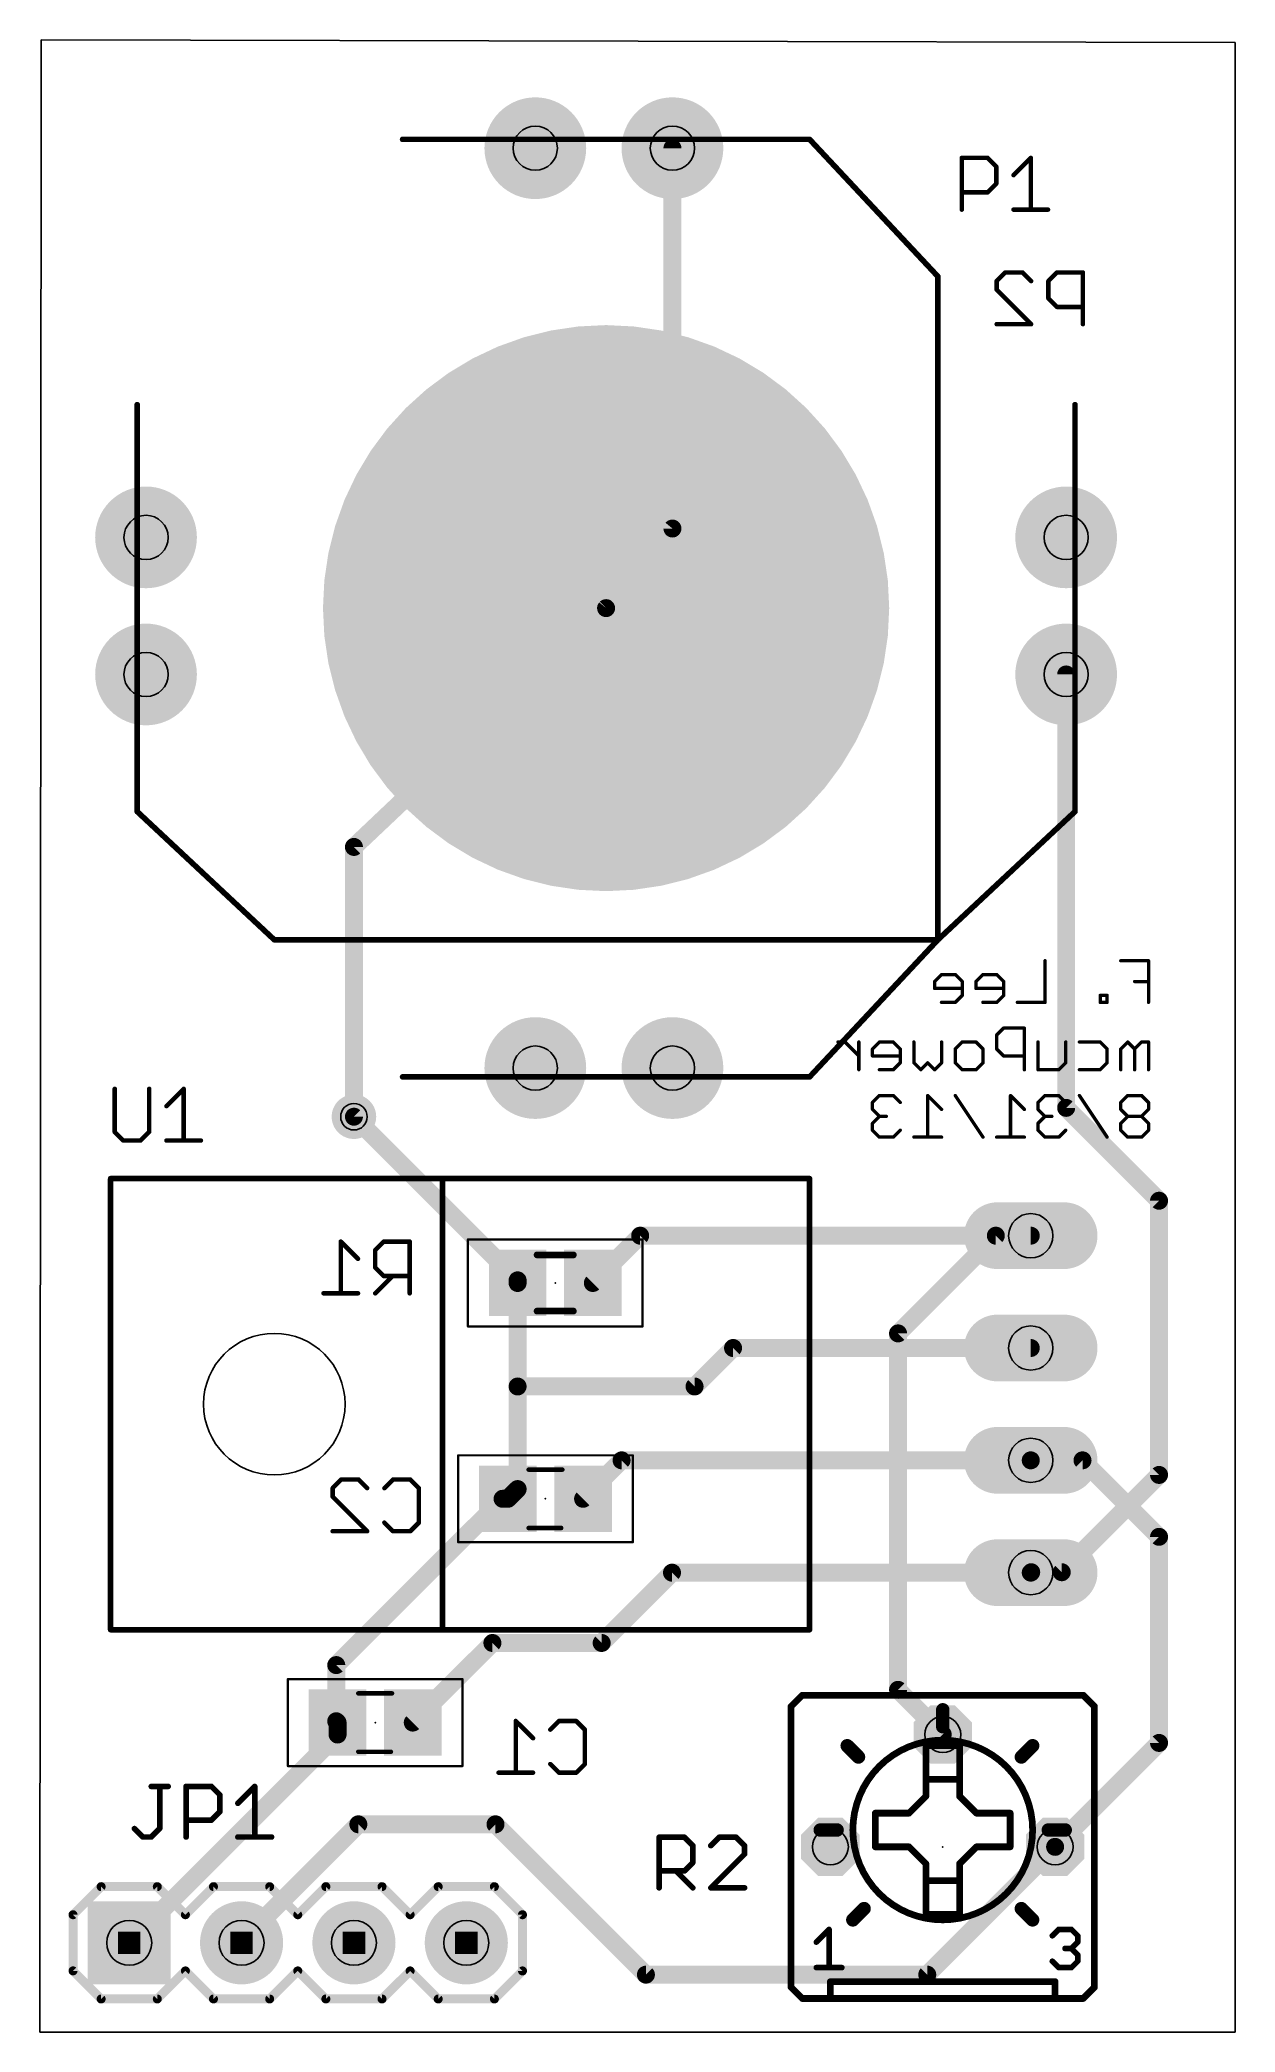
# Model space of a CAD drawing. Extents: x 0 to 27, y 0 to 45.
import ezdxf

# ---------------------------------------------------------------- set-up
doc = ezdxf.new("R2010")
doc.units = 0
for name, color, linetype in [('1', 22, 'CONTINUOUS'), ('16', 175, 'CONTINUOUS'), ('17', 82, 'CONTINUOUS'), ('18', 82, 'CONTINUOUS'), ('20', 7, 'CONTINUOUS'), ('21', 253, 'CONTINUOUS'), ('22', 253, 'CONTINUOUS'), ('23', 7, 'CONTINUOUS'), ('24', 7, 'CONTINUOUS'), ('25', 253, 'CONTINUOUS'), ('26', 253, 'CONTINUOUS'), ('40', 175, 'CONTINUOUS'), ('44', 253, 'CONTINUOUS'), ('51', 253, 'CONTINUOUS'), ('52', 253, 'CONTINUOUS')]:
    doc.layers.add(name, color=color, linetype=linetype)

# ---------------------------------------------------------------- blocks, each defined once
blk = doc.blocks.new('RECT')
blk.add_solid([(-0.5, -0.5), (0.5, -0.5), (-0.5, 0.5), (0.5, 0.5)])
blk = doc.blocks.new('SQUAREP')
blk.add_solid([(-0.5, -0.5), (0.5, -0.5), (-0.5, 0.5), (0.5, 0.5)])
blk = doc.blocks.new('ROUNDP')
at = {"const_width": 0.5}
blk.add_lwpolyline([(0, -0.25, 1), (0, 0.25, 1), (0, -0.25)], format="xyb", dxfattribs=at)
blk = doc.blocks.new('PIE')
at = {"const_width": 0.5}
blk.add_lwpolyline([(0, -0.25, 1), (0, 0.25, 1), (0, -0.25)], format="xyb", dxfattribs=at)
blk = doc.blocks.new('OCTAGONP')
at = {"const_width": 0.5}
blk.add_lwpolyline([(-0.25, -0.1036), (-0.25, 0.1036), (-0.1036, 0.25), (0.1036, 0.25), (0.25, 0.1036), (0.25, -0.1036), (0.1036, -0.25), (-0.1036, -0.25), (-0.25, -0.1036), (-0.25, 0.1036)], dxfattribs=at)
blk = doc.blocks.new('LONGP100')
at = {"const_width": 1}
blk.add_lwpolyline([(-0.5, 0), (0.5, 0)], dxfattribs=at)
at = {"const_width": 0.5}
for points in [[(-0.5, 0.25, 1), (-0.5, -0.25)], [(0.5, -0.25, 1), (0.5, 0.25)]]:
    blk.add_lwpolyline(points, format="xyb", dxfattribs=at)
blk = doc.blocks.new('ROUNDV')
at = {"const_width": 0.5}
blk.add_lwpolyline([(0, -0.25, 1), (0, 0.25, 1), (0, -0.25)], format="xyb", dxfattribs=at)

msp = doc.modelspace()

# ---------------------------------------------------------------- linework, layer by layer
at = {"layer": '1', "const_width": 0.4064}
for points in [[(7.1, 26.8), (12.8, 32.2)], [(23.2, 30.7), (23.2, 20.9)], [(7.1, 20.7), (7.1, 26.8)], [(23.2, 20.9), (25.3, 18.8)], [(25.3, 18.8), (25.3, 12.6)], [(21.61, 18.01), (19.4, 15.8)], [(22.4, 18.01), (21.61, 18.01)], [(19.4, 15.8), (19.4, 7.74)], [(25.3, 12.6), (23.1, 10.4)], [(22.41, 10.4), (22.4, 10.39)], [(23.1, 10.4), (22.41, 10.4)], [(19.4, 7.74), (20.41, 6.73)], [(4.56, 2.06), (7.2, 4.7)], [(7.2, 4.7), (10.3, 4.7)], [(10.3, 4.7), (13.7, 1.3)], [(20.06, 1.3), (22.95, 4.19)], [(4.56, 2.02), (4.56, 2.06)], [(13.7, 1.3), (20.06, 1.3)]]:
    msp.add_lwpolyline(points, dxfattribs=at)
at = {"layer": '1', "const_width": 0.2032}
for points in [[(12.8699, 32.1262, 1), (12.7301, 32.2738)], [(23.3016, 30.7, 1), (23.0984, 30.7)], [(7.2016, 26.8, 1), (6.9984, 26.8)], [(7.0301, 26.8738, 1), (7.1699, 26.7262)], [(6.9984, 20.7, 1), (7.2016, 20.7)], [(23.0984, 20.9, 1), (23.3016, 20.9)], [(23.2718, 20.9718, 1), (23.1282, 20.8282)], [(25.4016, 18.8, 1), (25.1984, 18.8)], [(25.2282, 18.7282, 1), (25.3718, 18.8718)], [(21.61, 18.1116, 1), (21.61, 17.9084)], [(21.6818, 17.9382, 1), (21.5382, 18.0818)], [(22.4, 17.9084, 1), (22.4, 18.1116)], [(19.5016, 15.8, 1), (19.2984, 15.8)], [(19.3282, 15.8718, 1), (19.4718, 15.7282)], [(25.1984, 12.6, 1), (25.4016, 12.6)], [(25.3718, 12.5282, 1), (25.2282, 12.6718)], [(22.3282, 10.4618, 1), (22.4718, 10.3182)], [(22.41, 10.5016, 1), (22.41, 10.2984)], [(22.4818, 10.3282, 1), (22.3382, 10.4718)], [(23.0282, 10.4718, 1), (23.1718, 10.3282)], [(23.1, 10.2984, 1), (23.1, 10.5016)], [(19.2984, 7.74, 1), (19.5016, 7.74)], [(19.4718, 7.8118, 1), (19.3282, 7.6682)], [(20.3382, 6.6582, 1), (20.4818, 6.8018)], [(7.2, 4.8016, 1), (7.2, 4.5984)], [(7.2718, 4.6282, 1), (7.1282, 4.7718)], [(10.3718, 4.7718, 1), (10.2282, 4.6282)], [(10.3, 4.5984, 1), (10.3, 4.8016)], [(23.0218, 4.1182, 1), (22.8782, 4.2618)], [(4.6616, 2.06, 1), (4.4584, 2.06)], [(4.4584, 2.02, 1), (4.6616, 2.02)], [(4.4882, 2.1318, 1), (4.6318, 1.9882)], [(13.7, 1.4016, 1), (13.7, 1.1984)], [(13.6282, 1.2282, 1), (13.7718, 1.3718)], [(19.9882, 1.3718, 1), (20.1318, 1.2282)], [(20.06, 1.1984, 1), (20.06, 1.4016)]]:
    msp.add_lwpolyline(points, format="xyb", dxfattribs=at)
at = {"layer": '16', "const_width": 0.4064}
for points in [[(14.3, 42.6), (14.3, 34)], [(14.3, 34), (12.8, 32.2)], [(10.8, 17), (7.1, 20.7)], [(13.57, 18.01), (12.5, 16.94)], [(22.4, 18.01), (13.57, 18.01)], [(10.8, 16.94), (10.8, 17)], [(10.8, 16.94), (10.8, 14.6)], [(15.67, 15.47), (14.8, 14.6)], [(22.4, 15.47), (15.67, 15.47)], [(10.8, 14.6), (10.8, 12.28)], [(14.8, 14.6), (10.8, 14.6)], [(13.15, 12.93), (12.28, 12.06)], [(22.4, 12.93), (13.15, 12.93)], [(22.4, 12.93), (23.57, 12.93)], [(23.57, 12.93), (25.3, 11.2)], [(10.46, 12.06), (6.7, 8.3)], [(10.58, 12.06), (10.46, 12.06)], [(10.8, 12.28), (10.58, 12.06)], [(25.3, 11.2), (25.3, 6.54)], [(14.29, 10.39), (12.7, 8.8)], [(22.4, 10.39), (14.29, 10.39)], [(10.23, 8.8), (8.43, 7)], [(12.7, 8.8), (10.23, 8.8)], [(6.7, 8.3), (6.7, 7.03)], [(6.7, 7.03), (6.73, 7)], [(6.73, 6.73), (2.02, 2.02)], [(6.73, 7), (6.73, 6.73)], [(25.3, 6.54), (22.95, 4.19)]]:
    msp.add_lwpolyline(points, dxfattribs=at)
at = {"layer": '16', "const_width": 0.2032}
for points in [[(14.4016, 42.6, 1), (14.1984, 42.6)], [(14.1984, 34, 1), (14.4016, 34)], [(14.3781, 33.935, 1), (14.2219, 34.065)], [(12.7219, 32.265, 1), (12.8781, 32.135)], [(7.1718, 20.7718, 1), (7.0282, 20.6282)], [(13.57, 18.1116, 1), (13.57, 17.9084)], [(13.6418, 17.9382, 1), (13.4982, 18.0818)], [(22.4, 17.9084, 1), (22.4, 18.1116)], [(10.9016, 17, 1), (10.6984, 17)], [(10.9016, 16.94, 1), (10.6984, 16.94)], [(10.7282, 16.9282, 1), (10.8718, 17.0718)], [(10.6984, 16.94, 1), (10.9016, 16.94)], [(12.4282, 17.0118, 1), (12.5718, 16.8682)], [(15.67, 15.5716, 1), (15.67, 15.3684)], [(15.7418, 15.3982, 1), (15.5982, 15.5418)], [(22.4, 15.3684, 1), (22.4, 15.5716)], [(10.9016, 14.6, 1), (10.6984, 14.6)], [(10.8, 14.7016, 1), (10.8, 14.4984)], [(10.6984, 14.6, 1), (10.9016, 14.6)], [(14.7282, 14.6718, 1), (14.8718, 14.5282)], [(14.8, 14.4984, 1), (14.8, 14.7016)], [(13.15, 13.0316, 1), (13.15, 12.8284)], [(13.2218, 12.8582, 1), (13.0782, 13.0018)], [(22.4, 13.0316, 1), (22.4, 12.8284)], [(22.4, 12.8284, 1), (22.4, 13.0316)], [(23.6418, 13.0018, 1), (23.4982, 12.8582)], [(23.57, 12.8284, 1), (23.57, 13.0316)], [(10.46, 12.1616, 1), (10.46, 11.9584)], [(10.5318, 11.9882, 1), (10.3882, 12.1318)], [(10.5082, 12.1318, 1), (10.6518, 11.9882)], [(10.58, 11.9584, 1), (10.58, 12.1616)], [(10.6984, 12.28, 1), (10.9016, 12.28)], [(10.8718, 12.2082, 1), (10.7282, 12.3518)], [(12.2082, 12.1318, 1), (12.3518, 11.9882)], [(25.4016, 11.2, 1), (25.1984, 11.2)], [(25.2282, 11.1282, 1), (25.3718, 11.2718)], [(14.29, 10.4916, 1), (14.29, 10.2884)], [(14.3618, 10.3182, 1), (14.2182, 10.4618)], [(22.4, 10.2884, 1), (22.4, 10.4916)], [(10.23, 8.9016, 1), (10.23, 8.6984)], [(10.3018, 8.7282, 1), (10.1582, 8.8718)], [(12.6282, 8.8718, 1), (12.7718, 8.7282)], [(12.7, 8.6984, 1), (12.7, 8.9016)], [(6.8016, 8.3, 1), (6.5984, 8.3)], [(6.6282, 8.3718, 1), (6.7718, 8.2282)], [(6.7718, 7.1018, 1), (6.6282, 6.9582)], [(6.5984, 7.03, 1), (6.8016, 7.03)], [(6.8316, 7, 1), (6.6284, 7)], [(6.6284, 6.73, 1), (6.8316, 6.73)], [(6.6582, 6.9282, 1), (6.8018, 7.0718)], [(6.8018, 6.6582, 1), (6.6582, 6.8018)], [(8.3582, 7.0718, 1), (8.5018, 6.9282)], [(25.1984, 6.54, 1), (25.4016, 6.54)], [(25.3718, 6.4682, 1), (25.2282, 6.6118)], [(22.8782, 4.2618, 1), (23.0218, 4.1182)], [(1.9482, 2.0918, 1), (2.0918, 1.9482)]]:
    msp.add_lwpolyline(points, format="xyb", dxfattribs=at)
at = {"layer": '20'}
for p, q in [((0.03, 45.05), (0, 0)), ((27.02, 44.99), (0.03, 45.05)), ((27.02, 0), (27.02, 44.99)), ((0, 0), (27.02, 0))]:
    msp.add_line(p, q, dxfattribs=at)
msp.add_circle((5.3, 14.2), 1.6, dxfattribs=at)
at = {"layer": '21'}
for points, const_width in [([(8.2, 42.8318, 1), (8.2, 42.7683)], 0.0635), ([(17.4232, 42.8217, 1), (17.3768, 42.7783)], 0.0635), ([(17.4, 42.7683, 1), (17.4, 42.8318)], 0.0635), ([(20.3317, 39.7, 1), (20.2683, 39.7)], 0.0635), ([(20.2768, 39.6783, 1), (20.3232, 39.7217)], 0.0635), ([(20.2683, 24.7, 1), (20.3317, 24.7)], 0.0635), ([(20.3232, 24.6783, 1), (20.2768, 24.7217)], 0.0635), ([(8.2, 21.6318, 1), (8.2, 21.5683)], 0.0635), ([(17.3768, 21.6217, 1), (17.4232, 21.5783)], 0.0635), ([(17.4, 21.5683, 1), (17.4, 21.6318)], 0.0635), ([(1.6, 19.3317, 1), (1.6, 19.2683)], 0.0635), ([(1.6318, 19.3, 1), (1.5683, 19.3)], 0.0635), ([(9.1318, 19.3, 1), (9.0682, 19.3)], 0.0635), ([(9.1, 19.3317, 1), (9.1, 19.2683)], 0.0635), ([(9.1, 19.2683, 1), (9.1, 19.3317)], 0.0635), ([(17.4318, 19.3, 1), (17.3683, 19.3)], 0.0635), ([(17.4, 19.2683, 1), (17.4, 19.3317)], 0.0635), ([(17.4318, 18.01, 1), (17.3683, 18.01)], 0.0635), ([(17.3683, 18.01, 1), (17.4318, 18.01)], 0.0635), ([(17.4318, 15.47, 1), (17.3683, 15.47)], 0.0635), ([(17.3683, 15.47, 1), (17.4318, 15.47)], 0.0635), ([(17.4318, 12.93, 1), (17.3683, 12.93)], 0.0635), ([(17.3683, 12.93, 1), (17.4318, 12.93)], 0.0635), ([(17.4318, 10.39, 1), (17.3683, 10.39)], 0.0635), ([(17.3683, 10.39, 1), (17.4318, 10.39)], 0.0635), ([(1.6, 9.1318, 1), (1.6, 9.0682)], 0.0635), ([(1.5683, 9.1, 1), (1.6318, 9.1)], 0.0635), ([(9.1, 9.1318, 1), (9.1, 9.0682)], 0.0635), ([(9.0682, 9.1, 1), (9.1318, 9.1)], 0.0635), ([(9.1, 9.0682, 1), (9.1, 9.1318)], 0.0635), ([(17.3683, 9.1, 1), (17.4318, 9.1)], 0.0635), ([(17.4, 9.0682, 1), (17.4, 9.1318)], 0.0635), ([(17.235, 7.6571, 1), (17.235, 7.5809)], 0.0762), ([(17.2619, 7.5921, 1), (17.2081, 7.6459)], 0.0762), ([(23.6119, 7.6459, 1), (23.5581, 7.5921)], 0.0762), ([(23.585, 7.5809, 1), (23.585, 7.6571)], 0.0762), ([(17.0191, 7.365, 1), (16.9429, 7.365)], 0.0762), ([(16.9541, 7.3919, 1), (17.0079, 7.3381)], 0.0762), ([(20.4862, 7.2888, 1), (20.3338, 7.2888)], 0.1524), ([(23.8771, 7.365, 1), (23.8009, 7.365)], 0.0762), ([(23.8121, 7.3381, 1), (23.8659, 7.3919)], 0.0762), ([(20.3338, 6.9078, 1), (20.4862, 6.9078)], 0.1524), ([(18.3049, 6.5299, 1), (18.1971, 6.4221)], 0.1524), ([(18.4511, 6.1681, 1), (18.5589, 6.2759)], 0.1524), ([(20.029, 6.5141, 1), (20.029, 6.4379)], 0.0762), ([(20.0671, 6.476, 1), (19.9909, 6.476)], 0.0762), ([(20.8291, 6.476, 1), (20.7529, 6.476)], 0.0762), ([(20.791, 6.4379, 1), (20.791, 6.5141)], 0.0762), ([(22.1341, 6.2759, 1), (22.2419, 6.1681)], 0.1524), ([(22.4959, 6.4221, 1), (22.3881, 6.5299)], 0.1524), ([(20.029, 5.7521, 1), (20.029, 5.6759)], 0.0762), ([(20.0671, 5.714, 1), (19.9909, 5.714)], 0.0762), ([(19.9909, 5.714, 1), (20.0671, 5.714)], 0.0762), ([(20.0559, 5.3061, 1), (20.0021, 5.3599)], 0.0762), ([(20.8291, 5.714, 1), (20.7529, 5.714)], 0.0762), ([(20.7529, 5.714, 1), (20.8291, 5.714)], 0.0762), ([(20.8179, 5.3599, 1), (20.7641, 5.3061)], 0.0762), ([(20.791, 5.6759, 1), (20.791, 5.7521)], 0.0762), ([(18.886, 4.9901, 1), (18.886, 4.9139)], 0.0762), ([(18.9241, 4.952, 1), (18.8479, 4.952)], 0.0762), ([(19.6211, 4.9789, 1), (19.6749, 4.9251)], 0.0762), ([(19.648, 4.9139, 1), (19.648, 4.9901)], 0.0762), ([(19.9909, 5.333, 1), (20.0671, 5.333)], 0.0762), ([(20.7529, 5.333, 1), (20.8291, 5.333)], 0.0762), ([(21.172, 4.9901, 1), (21.172, 4.9139)], 0.0762), ([(21.1451, 4.9251, 1), (21.1989, 4.9789)], 0.0762), ([(21.9721, 4.952, 1), (21.8959, 4.952)], 0.0762), ([(21.934, 4.9139, 1), (21.934, 4.9901)], 0.0762), ([(17.6414, 4.6472, 1), (17.6414, 4.4948)], 0.1524), ([(18.0224, 4.4948, 1), (18.0224, 4.6472)], 0.1524), ([(22.7976, 4.6472, 1), (22.7976, 4.4948)], 0.1524), ([(23.1786, 4.4948, 1), (23.1786, 4.6472)], 0.1524), ([(18.886, 4.2281, 1), (18.886, 4.1519)], 0.0762), ([(18.8479, 4.19, 1), (18.9241, 4.19)], 0.0762), ([(19.6749, 4.2169, 1), (19.6211, 4.1631)], 0.0762), ([(19.648, 4.1519, 1), (19.648, 4.2281)], 0.0762), ([(21.172, 4.2281, 1), (21.172, 4.1519)], 0.0762), ([(21.1989, 4.1631, 1), (21.1451, 4.2169)], 0.0762), ([(21.8959, 4.19, 1), (21.9721, 4.19)], 0.0762), ([(21.934, 4.1519, 1), (21.934, 4.2281)], 0.0762), ([(16.9429, 3.936, 1), (17.0191, 3.936)], 0.0762), ([(20.0671, 3.809, 1), (19.9909, 3.809)], 0.0762), ([(20.0021, 3.7821, 1), (20.0559, 3.8359)], 0.0762), ([(20.8291, 3.809, 1), (20.7529, 3.809)], 0.0762), ([(20.7641, 3.8359, 1), (20.8179, 3.7821)], 0.0762), ([(23.8009, 3.936, 1), (23.8771, 3.936)], 0.0762), ([(1.385, 3.3408, 1), (1.385, 3.2392)], 0.1016), ([(1.4209, 3.2541, 1), (1.3491, 3.3259)], 0.1016), ([(2.6909, 3.3259, 1), (2.6191, 3.2541)], 0.1016), ([(2.655, 3.2392, 1), (2.655, 3.3408)], 0.1016), ([(3.925, 3.3408, 1), (3.925, 3.2392)], 0.1016), ([(3.9609, 3.2541, 1), (3.8891, 3.3259)], 0.1016), ([(5.2309, 3.3259, 1), (5.1591, 3.2541)], 0.1016), ([(5.195, 3.2392, 1), (5.195, 3.3408)], 0.1016), ([(6.465, 3.3408, 1), (6.465, 3.2392)], 0.1016), ([(6.5009, 3.2541, 1), (6.4291, 3.3259)], 0.1016), ([(7.7709, 3.3259, 1), (7.6991, 3.2541)], 0.1016), ([(7.735, 3.2392, 1), (7.735, 3.3408)], 0.1016), ([(9.005, 3.3408, 1), (9.005, 3.2392)], 0.1016), ([(9.0409, 3.2541, 1), (8.9691, 3.3259)], 0.1016), ([(10.3109, 3.3259, 1), (10.2391, 3.2541)], 0.1016), ([(10.275, 3.2392, 1), (10.275, 3.3408)], 0.1016), ([(20.029, 3.4661, 1), (20.029, 3.3899)], 0.0762), ([(20.0671, 3.428, 1), (19.9909, 3.428)], 0.0762), ([(19.9909, 3.428, 1), (20.0671, 3.428)], 0.0762), ([(20.8291, 3.428, 1), (20.7529, 3.428)], 0.0762), ([(20.7529, 3.428, 1), (20.8291, 3.428)], 0.0762), ([(20.791, 3.3899, 1), (20.791, 3.4661)], 0.0762), ([(0.8008, 2.655, 1), (0.6992, 2.655)], 0.1016), ([(0.7141, 2.6909, 1), (0.7859, 2.6191)], 0.1016), ([(3.2541, 2.6909, 1), (3.3259, 2.6191)], 0.1016), ([(3.2541, 2.6191, 1), (3.3259, 2.6909)], 0.1016), ([(5.7941, 2.6909, 1), (5.8659, 2.6191)], 0.1016), ([(5.7941, 2.6191, 1), (5.8659, 2.6909)], 0.1016), ([(8.3341, 2.6909, 1), (8.4059, 2.6191)], 0.1016), ([(8.3341, 2.6191, 1), (8.4059, 2.6909)], 0.1016), ([(10.9608, 2.655, 1), (10.8592, 2.655)], 0.1016), ([(10.8741, 2.6191, 1), (10.9459, 2.6909)], 0.1016), ([(17.0191, 2.666, 1), (16.9429, 2.666)], 0.0762), ([(20.029, 2.7041, 1), (20.029, 2.6279)], 0.0762), ([(19.9909, 2.666, 1), (20.0671, 2.666)], 0.0762), ([(20.7529, 2.666, 1), (20.8291, 2.666)], 0.0762), ([(20.791, 2.6279, 1), (20.791, 2.7041)], 0.0762), ([(23.8771, 2.666, 1), (23.8009, 2.666)], 0.0762), ([(17.8724, 2.3238, 1), (17.8089, 2.3238)], 0.0635), ([(17.8631, 2.3014, 1), (17.8182, 2.3463)], 0.0635), ([(23.0306, 2.3556, 1), (23.0306, 2.2921)], 0.0635), ([(23.053, 2.3014, 1), (23.0081, 2.3463)], 0.0635), ([(23.3411, 2.3463, 1), (23.2962, 2.3014)], 0.0635), ([(23.3187, 2.2921, 1), (23.3187, 2.3556)], 0.0635), ([(17.53, 2.0582, 1), (17.575, 2.0133)], 0.0635), ([(22.864, 2.2022, 1), (22.909, 2.1573)], 0.0635), ([(23.1746, 1.9234, 1), (23.1746, 1.8599)], 0.0635), ([(23.3411, 1.9141, 1), (23.2962, 1.8692)], 0.0635), ([(23.2962, 1.9141, 1), (23.3411, 1.8692)], 0.0635), ([(23.3187, 1.8599, 1), (23.3187, 1.9234)], 0.0635), ([(23.4945, 2.1798, 1), (23.431, 2.1798)], 0.0635), ([(23.431, 2.0357, 1), (23.4945, 2.0357)], 0.0635), ([(23.4945, 1.7476, 1), (23.431, 1.7476)], 0.0635), ([(23.4403, 2.1573, 1), (23.4852, 2.2022)], 0.0635), ([(23.4852, 2.0133, 1), (23.4403, 2.0582)], 0.0635), ([(0.7859, 1.4209, 1), (0.7141, 1.3491)], 0.1016), ([(0.6992, 1.385, 1), (0.8008, 1.385)], 0.1016), ([(3.3259, 1.4209, 1), (3.2541, 1.3491)], 0.1016), ([(3.3259, 1.3491, 1), (3.2541, 1.4209)], 0.1016), ([(5.8659, 1.4209, 1), (5.7941, 1.3491)], 0.1016), ([(5.8659, 1.3491, 1), (5.7941, 1.4209)], 0.1016), ([(8.4059, 1.4209, 1), (8.3341, 1.3491)], 0.1016), ([(8.4059, 1.3491, 1), (8.3341, 1.4209)], 0.1016), ([(10.8592, 1.385, 1), (10.9608, 1.385)], 0.1016), ([(10.9459, 1.3491, 1), (10.8741, 1.4209)], 0.1016), ([(17.5525, 1.4912, 1), (17.5525, 1.4278)], 0.0635), ([(17.8089, 1.4595, 1), (17.8724, 1.4595)], 0.0635), ([(18.1287, 1.4278, 1), (18.1287, 1.4912)], 0.0635), ([(22.909, 1.626, 1), (22.864, 1.5811)], 0.0635), ([(23.0306, 1.4912, 1), (23.0306, 1.4278)], 0.0635), ([(23.0081, 1.437, 1), (23.053, 1.482)], 0.0635), ([(23.2962, 1.482, 1), (23.3411, 1.437)], 0.0635), ([(23.3187, 1.4278, 1), (23.3187, 1.4912)], 0.0635), ([(23.431, 1.6036, 1), (23.4945, 1.6036)], 0.0635), ([(23.4403, 1.7252, 1), (23.4852, 1.7701)], 0.0635), ([(23.4852, 1.5811, 1), (23.4403, 1.626)], 0.0635), ([(16.9429, 1.015, 1), (17.0191, 1.015)], 0.0762), ([(17.0079, 1.0419, 1), (16.9541, 0.9881)], 0.0762), ([(17.9081, 1.142, 1), (17.8319, 1.142)], 0.0762), ([(17.87, 1.1801, 1), (17.87, 1.1039)], 0.0762), ([(19.394, 1.1039, 1), (19.394, 1.1801)], 0.0762), ([(21.426, 1.1801, 1), (21.426, 1.1039)], 0.0762), ([(22.9881, 1.142, 1), (22.9119, 1.142)], 0.0762), ([(22.95, 1.1039, 1), (22.95, 1.1801)], 0.0762), ([(23.8009, 1.015, 1), (23.8771, 1.015)], 0.0762), ([(23.8659, 0.9881, 1), (23.8121, 1.0419)], 0.0762), ([(1.385, 0.8008, 1), (1.385, 0.6992)], 0.1016), ([(1.3491, 0.7141, 1), (1.4209, 0.7859)], 0.1016), ([(2.6191, 0.7859, 1), (2.6909, 0.7141)], 0.1016), ([(2.655, 0.6992, 1), (2.655, 0.8008)], 0.1016), ([(3.925, 0.8008, 1), (3.925, 0.6992)], 0.1016), ([(3.8891, 0.7141, 1), (3.9609, 0.7859)], 0.1016), ([(5.1591, 0.7859, 1), (5.2309, 0.7141)], 0.1016), ([(5.195, 0.6992, 1), (5.195, 0.8008)], 0.1016), ([(6.465, 0.8008, 1), (6.465, 0.6992)], 0.1016), ([(6.4291, 0.7141, 1), (6.5009, 0.7859)], 0.1016), ([(7.6991, 0.7859, 1), (7.7709, 0.7141)], 0.1016), ([(7.735, 0.6992, 1), (7.735, 0.8008)], 0.1016), ([(9.005, 0.8008, 1), (9.005, 0.6992)], 0.1016), ([(8.9691, 0.7141, 1), (9.0409, 0.7859)], 0.1016), ([(10.2391, 0.7859, 1), (10.3109, 0.7141)], 0.1016), ([(10.275, 0.6992, 1), (10.275, 0.8008)], 0.1016), ([(17.235, 0.7991, 1), (17.235, 0.7229)], 0.0762), ([(17.2081, 0.7341, 1), (17.2619, 0.7879)], 0.0762), ([(17.87, 0.7991, 1), (17.87, 0.7229)], 0.0762), ([(17.8319, 0.761, 1), (17.9081, 0.761)], 0.0762), ([(17.87, 0.7229, 1), (17.87, 0.7991)], 0.0762), ([(19.775, 0.7229, 1), (19.775, 0.7991)], 0.0762), ([(21.045, 0.7991, 1), (21.045, 0.7229)], 0.0762), ([(22.95, 0.7991, 1), (22.95, 0.7229)], 0.0762), ([(22.9119, 0.761, 1), (22.9881, 0.761)], 0.0762), ([(22.95, 0.7229, 1), (22.95, 0.7991)], 0.0762), ([(23.5581, 0.7879, 1), (23.6119, 0.7341)], 0.0762), ([(23.585, 0.7229, 1), (23.585, 0.7991)], 0.0762)]:
    msp.add_lwpolyline(points, format="xyb", dxfattribs=dict(at, const_width=const_width))
for points, const_width in [([(17.4, 42.8), (8.2, 42.8)], 0.127), ([(20.3, 39.7), (17.4, 42.8)], 0.127), ([(20.3, 39.7), (20.3, 24.7)], 0.127), ([(20.3, 24.7), (17.4, 21.6)], 0.127), ([(17.4, 21.6), (8.2, 21.6)], 0.127), ([(9.1, 19.3), (1.6, 19.3)], 0.127), ([(1.6, 19.3), (1.6, 9.1)], 0.127), ([(17.4, 19.3), (9.1, 19.3)], 0.127), ([(9.1, 9.1), (9.1, 19.3)], 0.127), ([(17.4, 18.01), (17.4, 19.3)], 0.127), ([(17.4, 15.47), (17.4, 18.01)], 0.127), ([(17.4, 12.93), (17.4, 15.47)], 0.127), ([(17.4, 10.39), (17.4, 12.93)], 0.127), ([(17.4, 9.1), (17.4, 10.39)], 0.127), ([(1.6, 9.1), (9.1, 9.1)], 0.127), ([(9.1, 9.1), (17.4, 9.1)], 0.127), ([(17.235, 7.619), (16.981, 7.365)], 0.1524), ([(23.585, 7.619), (17.235, 7.619)], 0.1524), ([(23.585, 7.619), (23.839, 7.365)], 0.1524), ([(16.981, 7.365), (16.981, 3.936)], 0.1524), ([(20.41, 6.9078), (20.41, 7.2888)], 0.3048), ([(23.839, 3.936), (23.839, 7.365)], 0.1524), ([(18.505, 6.222), (18.251, 6.476)], 0.3048), ([(20.791, 6.476), (20.029, 6.476)], 0.1524), ([(20.029, 6.476), (20.029, 5.714)], 0.1524), ([(20.791, 5.714), (20.791, 6.476)], 0.1524), ([(22.188, 6.222), (22.442, 6.476)], 0.3048), ([(20.029, 5.333), (19.648, 4.952)], 0.1524), ([(20.791, 5.714), (20.029, 5.714)], 0.1524), ([(20.029, 5.714), (20.029, 5.333)], 0.1524), ([(20.791, 5.333), (20.791, 5.714)], 0.1524), ([(21.172, 4.952), (20.791, 5.333)], 0.1524), ([(19.648, 4.952), (18.886, 4.952)], 0.1524), ([(18.886, 4.952), (18.886, 4.19)], 0.1524), ([(21.934, 4.952), (21.172, 4.952)], 0.1524), ([(21.934, 4.19), (21.934, 4.952)], 0.1524), ([(18.0224, 4.571), (17.6414, 4.571)], 0.3048), ([(22.7976, 4.571), (23.1786, 4.571)], 0.3048), ([(18.886, 4.19), (19.648, 4.19)], 0.1524), ([(20.029, 3.809), (19.648, 4.19)], 0.1524), ([(20.791, 3.809), (21.172, 4.19)], 0.1524), ([(21.172, 4.19), (21.934, 4.19)], 0.1524), ([(20.029, 3.809), (20.029, 3.428)], 0.1524), ([(20.791, 3.428), (20.791, 3.809)], 0.1524), ([(1.385, 3.29), (0.75, 2.655)], 0.2032), ([(1.385, 3.29), (2.655, 3.29)], 0.2032), ([(2.655, 3.29), (3.29, 2.655)], 0.2032), ([(3.29, 2.655), (3.925, 3.29)], 0.2032), ([(3.925, 3.29), (5.195, 3.29)], 0.2032), ([(5.195, 3.29), (5.83, 2.655)], 0.2032), ([(5.83, 2.655), (6.465, 3.29)], 0.2032), ([(6.465, 3.29), (7.735, 3.29)], 0.2032), ([(7.735, 3.29), (8.37, 2.655)], 0.2032), ([(9.005, 3.29), (8.37, 2.655)], 0.2032), ([(9.005, 3.29), (10.275, 3.29)], 0.2032), ([(10.275, 3.29), (10.91, 2.655)], 0.2032), ([(20.791, 3.428), (20.029, 3.428)], 0.1524), ([(20.029, 3.428), (20.029, 2.666)], 0.1524), ([(20.791, 2.666), (20.791, 3.428)], 0.1524), ([(0.75, 2.655), (0.75, 1.385)], 0.2032), ([(10.91, 2.655), (10.91, 1.385)], 0.2032), ([(16.981, 2.666), (16.981, 1.015)], 0.1524), ([(20.029, 2.666), (20.791, 2.666)], 0.1524), ([(23.839, 1.015), (23.839, 2.666)], 0.1524), ([(17.5525, 2.0357), (17.8406, 2.3238)], 0.127), ([(17.8406, 2.3238), (17.8406, 1.4595)], 0.127), ([(22.8865, 2.1798), (23.0306, 2.3238)], 0.127), ([(23.0306, 2.3238), (23.3187, 2.3238)], 0.127), ([(23.3187, 2.3238), (23.4627, 2.1798)], 0.127), ([(23.3187, 1.8917), (23.1746, 1.8917)], 0.127), ([(23.4627, 2.0357), (23.3187, 1.8917)], 0.127), ([(23.3187, 1.8917), (23.4627, 1.7476)], 0.127), ([(23.4627, 2.1798), (23.4627, 2.0357)], 0.127), ([(23.4627, 1.7476), (23.4627, 1.6036)], 0.127), ([(0.75, 1.385), (1.385, 0.75)], 0.2032), ([(3.29, 1.385), (2.655, 0.75)], 0.2032), ([(3.925, 0.75), (3.29, 1.385)], 0.2032), ([(5.83, 1.385), (5.195, 0.75)], 0.2032), ([(6.465, 0.75), (5.83, 1.385)], 0.2032), ([(8.37, 1.385), (7.735, 0.75)], 0.2032), ([(8.37, 1.385), (9.005, 0.75)], 0.2032), ([(10.91, 1.385), (10.275, 0.75)], 0.2032), ([(17.5525, 1.4595), (18.1287, 1.4595)], 0.127), ([(23.0306, 1.4595), (22.8865, 1.6036)], 0.127), ([(23.3187, 1.4595), (23.0306, 1.4595)], 0.127), ([(23.4627, 1.6036), (23.3187, 1.4595)], 0.127), ([(17.235, 0.761), (16.981, 1.015)], 0.1524), ([(17.87, 1.142), (17.87, 0.761)], 0.1524), ([(17.87, 1.142), (19.394, 1.142)], 0.1524), ([(21.426, 1.142), (22.95, 1.142)], 0.1524), ([(22.95, 0.761), (22.95, 1.142)], 0.1524), ([(23.585, 0.761), (23.839, 1.015)], 0.1524), ([(2.655, 0.75), (1.385, 0.75)], 0.2032), ([(5.195, 0.75), (3.925, 0.75)], 0.2032), ([(7.735, 0.75), (6.465, 0.75)], 0.2032), ([(10.275, 0.75), (9.005, 0.75)], 0.2032), ([(17.235, 0.761), (17.87, 0.761)], 0.1524), ([(17.87, 0.761), (19.775, 0.761)], 0.1524), ([(21.045, 0.761), (22.95, 0.761)], 0.1524), ([(22.95, 0.761), (23.585, 0.761)], 0.1524)]:
    msp.add_lwpolyline(points, dxfattribs=dict(at, const_width=const_width))
at = {"layer": '22'}
for points, const_width in [([(2.2, 27.6), (2.2, 36.8)], 0.127), ([(23.4, 27.6), (23.4, 36.8)], 0.127), ([(5.3, 24.7), (2.2, 27.6)], 0.127), ([(20.3, 24.7), (23.4, 27.6)], 0.127), ([(5.3, 24.7), (20.3, 24.7)], 0.127), ([(20.3818, 23.9132), (20.225, 23.7564)], 0.0762), ([(20.6953, 23.9132), (20.3818, 23.9132)], 0.0762), ([(20.8521, 23.7564), (20.6953, 23.9132)], 0.0762), ([(21.3173, 23.9132), (21.1605, 23.7564)], 0.0762), ([(21.6308, 23.9132), (21.3173, 23.9132)], 0.0762), ([(21.7876, 23.7564), (21.6308, 23.9132)], 0.0762), ([(22.7231, 24.2267), (22.7231, 23.2861)], 0.0762), ([(25.0619, 24.2267), (24.4348, 24.2267)], 0.0762), ([(25.0619, 23.2861), (25.0619, 24.2267)], 0.0762), ([(20.225, 23.7564), (20.225, 23.5996)], 0.0762), ([(20.225, 23.5996), (20.8521, 23.5996)], 0.0762), ([(20.6953, 23.2861), (20.8521, 23.4429)], 0.0762), ([(20.8521, 23.4429), (20.8521, 23.7564)], 0.0762), ([(21.1605, 23.7564), (21.1605, 23.5996)], 0.0762), ([(21.1605, 23.5996), (21.7876, 23.5996)], 0.0762), ([(21.6308, 23.2861), (21.7876, 23.4429)], 0.0762), ([(21.7876, 23.4429), (21.7876, 23.7564)], 0.0762), ([(24.1264, 23.4429), (23.9696, 23.4429)], 0.0762), ([(23.9696, 23.4429), (23.9696, 23.2861)], 0.0762), ([(24.1264, 23.2861), (24.1264, 23.4429)], 0.0762), ([(25.0619, 23.7564), (24.7484, 23.7564)], 0.0762), ([(20.3818, 23.2861), (20.6953, 23.2861)], 0.0762), ([(21.3173, 23.2861), (21.6308, 23.2861)], 0.0762), ([(22.7231, 23.2861), (22.096, 23.2861)], 0.0762), ([(23.9696, 23.2861), (24.1264, 23.2861)], 0.0762), ([(21.785, 22.7027), (21.6283, 22.5459)], 0.0762), ([(21.6283, 22.5459), (21.6283, 22.2324)], 0.0762), ([(22.2553, 22.7027), (21.785, 22.7027)], 0.0762), ([(22.2553, 21.7621), (22.2553, 22.7027)], 0.0762), ([(18.1997, 22.3892), (18.043, 22.3892)], 0.0762), ([(18.5133, 22.0756), (18.1997, 22.3892)], 0.0762), ([(18.5133, 21.7621), (18.5133, 22.3892)], 0.0762), ([(18.9785, 22.3892), (18.8217, 22.2324)], 0.0762), ([(18.8217, 22.2324), (18.8217, 22.0756)], 0.0762), ([(18.8217, 22.0756), (19.4488, 22.0756)], 0.0762), ([(19.292, 22.3892), (18.9785, 22.3892)], 0.0762), ([(19.4488, 22.2324), (19.292, 22.3892)], 0.0762), ([(19.4488, 21.9189), (19.4488, 22.2324)], 0.0762), ([(19.7572, 21.9189), (19.7572, 22.3892)], 0.0762), ([(20.3843, 22.3892), (20.3843, 21.9189)], 0.0762), ([(20.6928, 22.2324), (20.8495, 22.3892)], 0.0762), ([(20.6928, 21.9189), (20.6928, 22.2324)], 0.0762), ([(20.8495, 22.3892), (21.1631, 22.3892)], 0.0762), ([(21.1631, 22.3892), (21.3198, 22.2324)], 0.0762), ([(21.3198, 22.2324), (21.3198, 21.9189)], 0.0762), ([(21.6283, 22.2324), (21.785, 22.0756)], 0.0762), ([(21.785, 22.0756), (22.2553, 22.0756)], 0.0762), ([(22.5638, 21.7621), (22.5638, 22.3892)], 0.0762), ([(23.1909, 22.3892), (23.1909, 21.9189)], 0.0762), ([(23.4993, 22.3892), (23.9696, 22.3892)], 0.0762), ([(23.9696, 22.3892), (24.1264, 22.2324)], 0.0762), ([(24.1264, 22.2324), (24.1264, 21.9189)], 0.0762), ([(24.5916, 22.3892), (24.4348, 22.2324)], 0.0762), ([(24.4348, 22.2324), (24.4348, 21.7621)], 0.0762), ([(24.7484, 22.2324), (24.5916, 22.3892)], 0.0762), ([(24.9051, 22.3892), (24.7484, 22.2324)], 0.0762), ([(24.7484, 22.2324), (24.7484, 21.7621)], 0.0762), ([(25.0619, 22.3892), (24.9051, 22.3892)], 0.0762), ([(25.0619, 21.7621), (25.0619, 22.3892)], 0.0762), ([(18.9785, 21.7621), (19.292, 21.7621)], 0.0762), ([(19.292, 21.7621), (19.4488, 21.9189)], 0.0762), ([(19.914, 21.7621), (19.7572, 21.9189)], 0.0762), ([(20.0708, 21.9189), (19.914, 21.7621)], 0.0762), ([(20.2275, 21.7621), (20.0708, 21.9189)], 0.0762), ([(20.3843, 21.9189), (20.2275, 21.7621)], 0.0762), ([(20.8495, 21.7621), (20.6928, 21.9189)], 0.0762), ([(21.1631, 21.7621), (20.8495, 21.7621)], 0.0762), ([(21.3198, 21.9189), (21.1631, 21.7621)], 0.0762), ([(23.0341, 21.7621), (22.5638, 21.7621)], 0.0762), ([(23.1909, 21.9189), (23.0341, 21.7621)], 0.0762), ([(23.9696, 21.7621), (23.4993, 21.7621)], 0.0762), ([(24.1264, 21.9189), (23.9696, 21.7621)], 0.0762), ([(18.9785, 21.1787), (18.8217, 21.0219)], 0.0762), ([(19.292, 21.1787), (18.9785, 21.1787)], 0.0762), ([(19.4488, 21.0219), (19.292, 21.1787)], 0.0762), ([(20.3843, 20.8652), (20.0708, 21.1787)], 0.0762), ([(20.0708, 21.1787), (20.0708, 20.2381)], 0.0762), ([(21.3198, 20.2381), (20.6928, 21.1787)], 0.0762), ([(22.2553, 20.8652), (21.9418, 21.1787)], 0.0762), ([(21.9418, 21.1787), (21.9418, 20.2381)], 0.0762), ([(22.7206, 21.1787), (22.5638, 21.0219)], 0.0762), ([(23.0341, 21.1787), (22.7206, 21.1787)], 0.0762), ([(23.1909, 21.0219), (23.0341, 21.1787)], 0.0762), ([(24.1264, 20.2381), (23.4993, 21.1787)], 0.0762), ([(24.5916, 21.1787), (24.4348, 21.0219)], 0.0762), ([(24.9051, 21.1787), (24.5916, 21.1787)], 0.0762), ([(25.0619, 21.0219), (24.9051, 21.1787)], 0.0762), ([(18.8217, 21.0219), (18.8217, 20.8652)], 0.0762), ([(18.8217, 20.8652), (18.9785, 20.7084)], 0.0762), ([(18.9785, 20.7084), (18.8217, 20.5516)], 0.0762), ([(18.9785, 20.7084), (19.1353, 20.7084)], 0.0762), ([(22.5638, 21.0219), (22.5638, 20.8652)], 0.0762), ([(22.5638, 20.8652), (22.7206, 20.7084)], 0.0762), ([(22.7206, 20.7084), (22.5638, 20.5516)], 0.0762), ([(22.7206, 20.7084), (22.8773, 20.7084)], 0.0762), ([(24.4348, 21.0219), (24.4348, 20.8652)], 0.0762), ([(24.4348, 20.8652), (24.5916, 20.7084)], 0.0762), ([(24.5916, 20.7084), (24.4348, 20.5516)], 0.0762), ([(24.9051, 20.7084), (24.5916, 20.7084)], 0.0762), ([(24.9051, 20.7084), (25.0619, 20.8652)], 0.0762), ([(25.0619, 20.5516), (24.9051, 20.7084)], 0.0762), ([(25.0619, 20.8652), (25.0619, 21.0219)], 0.0762), ([(18.8217, 20.5516), (18.8217, 20.3949)], 0.0762), ([(18.8217, 20.3949), (18.9785, 20.2381)], 0.0762), ([(18.9785, 20.2381), (19.292, 20.2381)], 0.0762), ([(19.292, 20.2381), (19.4488, 20.3949)], 0.0762), ([(20.3843, 20.2381), (19.7572, 20.2381)], 0.0762), ([(22.2553, 20.2381), (21.6283, 20.2381)], 0.0762), ([(22.5638, 20.5516), (22.5638, 20.3949)], 0.0762), ([(22.5638, 20.3949), (22.7206, 20.2381)], 0.0762), ([(22.7206, 20.2381), (23.0341, 20.2381)], 0.0762), ([(23.0341, 20.2381), (23.1909, 20.3949)], 0.0762), ([(24.4348, 20.5516), (24.4348, 20.3949)], 0.0762), ([(24.4348, 20.3949), (24.5916, 20.2381)], 0.0762), ([(24.5916, 20.2381), (24.9051, 20.2381)], 0.0762), ([(24.9051, 20.2381), (25.0619, 20.3949)], 0.0762), ([(25.0619, 20.3949), (25.0619, 20.5516)], 0.0762)]:
    msp.add_lwpolyline(points, dxfattribs=dict(at, const_width=const_width))
for points, const_width in [([(2.2318, 36.8, 1), (2.1683, 36.8)], 0.0635), ([(23.4318, 36.8, 1), (23.3683, 36.8)], 0.0635), ([(2.2217, 27.6232, 1), (2.1783, 27.5768)], 0.0635), ([(2.1683, 27.6, 1), (2.2318, 27.6)], 0.0635), ([(23.3683, 27.6, 1), (23.4318, 27.6)], 0.0635), ([(23.4217, 27.5768, 1), (23.3783, 27.6232)], 0.0635), ([(5.3, 24.7318, 1), (5.3, 24.6683)], 0.0635), ([(5.2783, 24.6768, 1), (5.3217, 24.7232)], 0.0635), ([(20.2783, 24.7232, 1), (20.3217, 24.6768)], 0.0635), ([(20.3, 24.6683, 1), (20.3, 24.7318)], 0.0635), ([(20.3818, 23.9322, 1), (20.3818, 23.8941)], 0.0381), ([(20.3952, 23.8997, 1), (20.3683, 23.9266)], 0.0381), ([(20.7088, 23.9266, 1), (20.6818, 23.8997)], 0.0381), ([(20.6953, 23.8941, 1), (20.6953, 23.9322)], 0.0381), ([(21.3173, 23.9322, 1), (21.3173, 23.8941)], 0.0381), ([(21.3308, 23.8997, 1), (21.3038, 23.9266)], 0.0381), ([(21.6443, 23.9266, 1), (21.6173, 23.8997)], 0.0381), ([(21.6308, 23.8941, 1), (21.6308, 23.9322)], 0.0381), ([(22.7422, 24.2267, 1), (22.7041, 24.2267)], 0.0381), ([(24.4348, 24.2458, 1), (24.4348, 24.2077)], 0.0381), ([(25.081, 24.2267, 1), (25.0429, 24.2267)], 0.0381), ([(25.0619, 24.2077, 1), (25.0619, 24.2458)], 0.0381), ([(20.244, 23.7564, 1), (20.2059, 23.7564)], 0.0381), ([(20.2059, 23.5996, 1), (20.244, 23.5996)], 0.0381), ([(20.2115, 23.7699, 1), (20.2385, 23.7429)], 0.0381), ([(20.225, 23.6187, 1), (20.225, 23.5806)], 0.0381), ([(20.8711, 23.7564, 1), (20.833, 23.7564)], 0.0381), ([(20.833, 23.4429, 1), (20.8711, 23.4429)], 0.0381), ([(20.8386, 23.7429, 1), (20.8655, 23.7699)], 0.0381), ([(20.8655, 23.4294, 1), (20.8386, 23.4563)], 0.0381), ([(20.8521, 23.5806, 1), (20.8521, 23.6187)], 0.0381), ([(21.147, 23.7699, 1), (21.174, 23.7429)], 0.0381), ([(21.1605, 23.6187, 1), (21.1605, 23.5806)], 0.0381), ([(21.1796, 23.7564, 1), (21.1415, 23.7564)], 0.0381), ([(21.1415, 23.5996, 1), (21.1796, 23.5996)], 0.0381), ([(21.8066, 23.7564, 1), (21.7685, 23.7564)], 0.0381), ([(21.7685, 23.4429, 1), (21.8066, 23.4429)], 0.0381), ([(21.7741, 23.7429, 1), (21.8011, 23.7699)], 0.0381), ([(21.8011, 23.4294, 1), (21.7741, 23.4563)], 0.0381), ([(21.7876, 23.5806, 1), (21.7876, 23.6187)], 0.0381), ([(23.9696, 23.4619, 1), (23.9696, 23.4238)], 0.0381), ([(23.9887, 23.4429, 1), (23.9506, 23.4429)], 0.0381), ([(24.1454, 23.4429, 1), (24.1073, 23.4429)], 0.0381), ([(24.1264, 23.4238, 1), (24.1264, 23.4619)], 0.0381), ([(24.7484, 23.7755, 1), (24.7484, 23.7374)], 0.0381), ([(25.0619, 23.7374, 1), (25.0619, 23.7755)], 0.0381), ([(20.3818, 23.3052, 1), (20.3818, 23.2671)], 0.0381), ([(20.6818, 23.2996, 1), (20.7088, 23.2726)], 0.0381), ([(20.6953, 23.2671, 1), (20.6953, 23.3052)], 0.0381), ([(21.3173, 23.3052, 1), (21.3173, 23.2671)], 0.0381), ([(21.6173, 23.2996, 1), (21.6443, 23.2726)], 0.0381), ([(21.6308, 23.2671, 1), (21.6308, 23.3052)], 0.0381), ([(22.096, 23.3052, 1), (22.096, 23.2671)], 0.0381), ([(22.7041, 23.2861, 1), (22.7422, 23.2861)], 0.0381), ([(22.7231, 23.2671, 1), (22.7231, 23.3052)], 0.0381), ([(23.9696, 23.3052, 1), (23.9696, 23.2671)], 0.0381), ([(23.9506, 23.2861, 1), (23.9887, 23.2861)], 0.0381), ([(24.1073, 23.2861, 1), (24.1454, 23.2861)], 0.0381), ([(24.1264, 23.2671, 1), (24.1264, 23.3052)], 0.0381), ([(25.0429, 23.2861, 1), (25.081, 23.2861)], 0.0381), ([(21.6473, 22.5459, 1), (21.6092, 22.5459)], 0.0381), ([(21.6148, 22.5594, 1), (21.6417, 22.5325)], 0.0381), ([(21.785, 22.7218, 1), (21.785, 22.6837)], 0.0381), ([(21.7985, 22.6892, 1), (21.7716, 22.7162)], 0.0381), ([(22.2744, 22.7027, 1), (22.2363, 22.7027)], 0.0381), ([(22.2553, 22.6837, 1), (22.2553, 22.7218)], 0.0381), ([(18.043, 22.4082, 1), (18.043, 22.3701)], 0.0381), ([(18.2132, 22.4026, 1), (18.1863, 22.3757)], 0.0381), ([(18.1997, 22.3701, 1), (18.1997, 22.4082)], 0.0381), ([(18.5323, 22.3892, 1), (18.4942, 22.3892)], 0.0381), ([(18.4998, 22.0622, 1), (18.5267, 22.0891)], 0.0381), ([(18.8082, 22.2459, 1), (18.8352, 22.2189)], 0.0381), ([(18.8217, 22.0947, 1), (18.8217, 22.0566)], 0.0381), ([(18.8408, 22.2324, 1), (18.8027, 22.2324)], 0.0381), ([(18.8027, 22.0756, 1), (18.8408, 22.0756)], 0.0381), ([(18.9785, 22.4082, 1), (18.9785, 22.3701)], 0.0381), ([(18.992, 22.3757, 1), (18.965, 22.4026)], 0.0381), ([(19.3055, 22.4026, 1), (19.2786, 22.3757)], 0.0381), ([(19.292, 22.3701, 1), (19.292, 22.4082)], 0.0381), ([(19.4678, 22.2324, 1), (19.4297, 22.2324)], 0.0381), ([(19.4353, 22.2189, 1), (19.4623, 22.2459)], 0.0381), ([(19.4488, 22.0566, 1), (19.4488, 22.0947)], 0.0381), ([(19.7763, 22.3892, 1), (19.7382, 22.3892)], 0.0381), ([(20.4034, 22.3892, 1), (20.3653, 22.3892)], 0.0381), ([(20.6793, 22.2459, 1), (20.7062, 22.2189)], 0.0381), ([(20.7118, 22.2324, 1), (20.6737, 22.2324)], 0.0381), ([(20.8495, 22.4082, 1), (20.8495, 22.3701)], 0.0381), ([(20.863, 22.3757, 1), (20.8361, 22.4026)], 0.0381), ([(21.1765, 22.4026, 1), (21.1496, 22.3757)], 0.0381), ([(21.1631, 22.3701, 1), (21.1631, 22.4082)], 0.0381), ([(21.3389, 22.2324, 1), (21.3008, 22.2324)], 0.0381), ([(21.3064, 22.2189, 1), (21.3333, 22.2459)], 0.0381), ([(21.6417, 22.2459, 1), (21.6148, 22.2189)], 0.0381), ([(21.6092, 22.2324, 1), (21.6473, 22.2324)], 0.0381), ([(21.785, 22.0947, 1), (21.785, 22.0566)], 0.0381), ([(21.7716, 22.0622, 1), (21.7985, 22.0891)], 0.0381), ([(22.2553, 22.0566, 1), (22.2553, 22.0947)], 0.0381), ([(22.5828, 22.3892, 1), (22.5447, 22.3892)], 0.0381), ([(23.2099, 22.3892, 1), (23.1718, 22.3892)], 0.0381), ([(23.4993, 22.4082, 1), (23.4993, 22.3701)], 0.0381), ([(23.9831, 22.4026, 1), (23.9561, 22.3757)], 0.0381), ([(23.9696, 22.3701, 1), (23.9696, 22.4082)], 0.0381), ([(24.1454, 22.2324, 1), (24.1073, 22.2324)], 0.0381), ([(24.1129, 22.2189, 1), (24.1399, 22.2459)], 0.0381), ([(24.4214, 22.2459, 1), (24.4483, 22.2189)], 0.0381), ([(24.4539, 22.2324, 1), (24.4158, 22.2324)], 0.0381), ([(24.6051, 22.4026, 1), (24.5781, 22.3757)], 0.0381), ([(24.6051, 22.3757, 1), (24.5781, 22.4026)], 0.0381), ([(24.7674, 22.2324, 1), (24.7293, 22.2324)], 0.0381), ([(24.7349, 22.2459, 1), (24.7618, 22.2189)], 0.0381), ([(24.7349, 22.2189, 1), (24.7618, 22.2459)], 0.0381), ([(24.9051, 22.4082, 1), (24.9051, 22.3701)], 0.0381), ([(24.9186, 22.3757, 1), (24.8917, 22.4026)], 0.0381), ([(25.081, 22.3892, 1), (25.0429, 22.3892)], 0.0381), ([(25.0619, 22.3701, 1), (25.0619, 22.4082)], 0.0381), ([(18.4942, 21.7621, 1), (18.5323, 21.7621)], 0.0381), ([(18.9785, 21.7812, 1), (18.9785, 21.7431)], 0.0381), ([(19.2786, 21.7756, 1), (19.3055, 21.7486)], 0.0381), ([(19.292, 21.7431, 1), (19.292, 21.7812)], 0.0381), ([(19.4297, 21.9189, 1), (19.4678, 21.9189)], 0.0381), ([(19.4623, 21.9054, 1), (19.4353, 21.9323)], 0.0381), ([(19.7382, 21.9189, 1), (19.7763, 21.9189)], 0.0381), ([(19.7707, 21.9323, 1), (19.7438, 21.9054)], 0.0381), ([(19.9005, 21.7756, 1), (19.9275, 21.7486)], 0.0381), ([(19.9005, 21.7486, 1), (19.9275, 21.7756)], 0.0381), ([(20.0842, 21.9323, 1), (20.0573, 21.9054)], 0.0381), ([(20.0842, 21.9054, 1), (20.0573, 21.9323)], 0.0381), ([(20.2141, 21.7756, 1), (20.241, 21.7486)], 0.0381), ([(20.2141, 21.7486, 1), (20.241, 21.7756)], 0.0381), ([(20.3653, 21.9189, 1), (20.4034, 21.9189)], 0.0381), ([(20.3978, 21.9054, 1), (20.3708, 21.9323)], 0.0381), ([(20.7062, 21.9323, 1), (20.6793, 21.9054)], 0.0381), ([(20.6737, 21.9189, 1), (20.7118, 21.9189)], 0.0381), ([(20.8495, 21.7812, 1), (20.8495, 21.7431)], 0.0381), ([(20.8361, 21.7486, 1), (20.863, 21.7756)], 0.0381), ([(21.1496, 21.7756, 1), (21.1765, 21.7486)], 0.0381), ([(21.1631, 21.7431, 1), (21.1631, 21.7812)], 0.0381), ([(21.3008, 21.9189, 1), (21.3389, 21.9189)], 0.0381), ([(21.3333, 21.9054, 1), (21.3064, 21.9323)], 0.0381), ([(22.2363, 21.7621, 1), (22.2744, 21.7621)], 0.0381), ([(22.5447, 21.7621, 1), (22.5828, 21.7621)], 0.0381), ([(22.5638, 21.7812, 1), (22.5638, 21.7431)], 0.0381), ([(23.0206, 21.7756, 1), (23.0476, 21.7486)], 0.0381), ([(23.0341, 21.7431, 1), (23.0341, 21.7812)], 0.0381), ([(23.1718, 21.9189, 1), (23.2099, 21.9189)], 0.0381), ([(23.2043, 21.9054, 1), (23.1774, 21.9323)], 0.0381), ([(23.4993, 21.7812, 1), (23.4993, 21.7431)], 0.0381), ([(23.9561, 21.7756, 1), (23.9831, 21.7486)], 0.0381), ([(23.9696, 21.7431, 1), (23.9696, 21.7812)], 0.0381), ([(24.1073, 21.9189, 1), (24.1454, 21.9189)], 0.0381), ([(24.1399, 21.9054, 1), (24.1129, 21.9323)], 0.0381), ([(24.4158, 21.7621, 1), (24.4539, 21.7621)], 0.0381), ([(24.7293, 21.7621, 1), (24.7674, 21.7621)], 0.0381), ([(25.0429, 21.7621, 1), (25.081, 21.7621)], 0.0381), ([(18.9785, 21.1978, 1), (18.9785, 21.1597)], 0.0381), ([(18.992, 21.1652, 1), (18.965, 21.1922)], 0.0381), ([(19.3055, 21.1922, 1), (19.2786, 21.1652)], 0.0381), ([(19.292, 21.1597, 1), (19.292, 21.1978)], 0.0381), ([(20.0842, 21.1922, 1), (20.0573, 21.1652)], 0.0381), ([(20.0898, 21.1787, 1), (20.0517, 21.1787)], 0.0381), ([(20.7086, 21.1893, 1), (20.6769, 21.1681)], 0.0381), ([(21.9553, 21.1922, 1), (21.9283, 21.1652)], 0.0381), ([(21.9609, 21.1787, 1), (21.9228, 21.1787)], 0.0381), ([(22.7206, 21.1978, 1), (22.7206, 21.1597)], 0.0381), ([(22.734, 21.1652, 1), (22.7071, 21.1922)], 0.0381), ([(23.0476, 21.1922, 1), (23.0206, 21.1652)], 0.0381), ([(23.0341, 21.1597, 1), (23.0341, 21.1978)], 0.0381), ([(23.5152, 21.1893, 1), (23.4835, 21.1681)], 0.0381), ([(24.5916, 21.1978, 1), (24.5916, 21.1597)], 0.0381), ([(24.6051, 21.1652, 1), (24.5781, 21.1922)], 0.0381), ([(24.9186, 21.1922, 1), (24.8917, 21.1652)], 0.0381), ([(24.9051, 21.1597, 1), (24.9051, 21.1978)], 0.0381), ([(18.8082, 21.0354, 1), (18.8352, 21.0085)], 0.0381), ([(18.8352, 20.8786, 1), (18.8082, 20.8517)], 0.0381), ([(18.8408, 21.0219, 1), (18.8027, 21.0219)], 0.0381), ([(18.8027, 20.8652, 1), (18.8408, 20.8652)], 0.0381), ([(18.9785, 20.7275, 1), (18.9785, 20.6894)], 0.0381), ([(18.992, 20.6949, 1), (18.965, 20.7219)], 0.0381), ([(18.965, 20.6949, 1), (18.992, 20.7219)], 0.0381), ([(19.1353, 20.6894, 1), (19.1353, 20.7275)], 0.0381), ([(19.4353, 21.0085, 1), (19.4623, 21.0354)], 0.0381), ([(20.3708, 20.8517, 1), (20.3978, 20.8786)], 0.0381), ([(22.2419, 20.8517, 1), (22.2688, 20.8786)], 0.0381), ([(22.5828, 21.0219, 1), (22.5447, 21.0219)], 0.0381), ([(22.5447, 20.8652, 1), (22.5828, 20.8652)], 0.0381), ([(22.5503, 21.0354, 1), (22.5773, 21.0085)], 0.0381), ([(22.5773, 20.8786, 1), (22.5503, 20.8517)], 0.0381), ([(22.7206, 20.7275, 1), (22.7206, 20.6894)], 0.0381), ([(22.734, 20.6949, 1), (22.7071, 20.7219)], 0.0381), ([(22.7071, 20.6949, 1), (22.734, 20.7219)], 0.0381), ([(22.8773, 20.6894, 1), (22.8773, 20.7275)], 0.0381), ([(23.1774, 21.0085, 1), (23.2043, 21.0354)], 0.0381), ([(24.4539, 21.0219, 1), (24.4158, 21.0219)], 0.0381), ([(24.4214, 21.0354, 1), (24.4483, 21.0085)], 0.0381), ([(24.4483, 20.8786, 1), (24.4214, 20.8517)], 0.0381), ([(24.4158, 20.8652, 1), (24.4539, 20.8652)], 0.0381), ([(24.5916, 20.7275, 1), (24.5916, 20.6894)], 0.0381), ([(24.6051, 20.6949, 1), (24.5781, 20.7219)], 0.0381), ([(24.5781, 20.6949, 1), (24.6051, 20.7219)], 0.0381), ([(24.9186, 20.7219, 1), (24.8917, 20.6949)], 0.0381), ([(24.8917, 20.7219, 1), (24.9186, 20.6949)], 0.0381), ([(24.9051, 20.6894, 1), (24.9051, 20.7275)], 0.0381), ([(25.081, 21.0219, 1), (25.0429, 21.0219)], 0.0381), ([(25.0429, 20.8652, 1), (25.081, 20.8652)], 0.0381), ([(25.0484, 21.0085, 1), (25.0754, 21.0354)], 0.0381), ([(25.0754, 20.8517, 1), (25.0484, 20.8786)], 0.0381), ([(18.8082, 20.5651, 1), (18.8352, 20.5382)], 0.0381), ([(18.8352, 20.4083, 1), (18.8082, 20.3814)], 0.0381), ([(18.8408, 20.5516, 1), (18.8027, 20.5516)], 0.0381), ([(18.8027, 20.3949, 1), (18.8408, 20.3949)], 0.0381), ([(18.9785, 20.2571, 1), (18.9785, 20.219)], 0.0381), ([(19.292, 20.219, 1), (19.292, 20.2571)], 0.0381), ([(19.4623, 20.3814, 1), (19.4353, 20.4083)], 0.0381), ([(19.7572, 20.2571, 1), (19.7572, 20.219)], 0.0381), ([(20.3843, 20.219, 1), (20.3843, 20.2571)], 0.0381), ([(21.6283, 20.2571, 1), (21.6283, 20.219)], 0.0381), ([(22.2553, 20.219, 1), (22.2553, 20.2571)], 0.0381), ([(22.5828, 20.5516, 1), (22.5447, 20.5516)], 0.0381), ([(22.5447, 20.3949, 1), (22.5828, 20.3949)], 0.0381), ([(22.5503, 20.5651, 1), (22.5773, 20.5382)], 0.0381), ([(22.5773, 20.4083, 1), (22.5503, 20.3814)], 0.0381), ([(22.7206, 20.2571, 1), (22.7206, 20.219)], 0.0381), ([(23.0341, 20.219, 1), (23.0341, 20.2571)], 0.0381), ([(23.2043, 20.3814, 1), (23.1774, 20.4083)], 0.0381), ([(24.4539, 20.5516, 1), (24.4158, 20.5516)], 0.0381), ([(24.4214, 20.5651, 1), (24.4483, 20.5382)], 0.0381), ([(24.4483, 20.4083, 1), (24.4214, 20.3814)], 0.0381), ([(24.4158, 20.3949, 1), (24.4539, 20.3949)], 0.0381), ([(24.5916, 20.2571, 1), (24.5916, 20.219)], 0.0381), ([(24.9051, 20.219, 1), (24.9051, 20.2571)], 0.0381), ([(25.081, 20.5516, 1), (25.0429, 20.5516)], 0.0381), ([(25.0429, 20.3949, 1), (25.081, 20.3949)], 0.0381), ([(25.0484, 20.5382, 1), (25.0754, 20.5651)], 0.0381), ([(25.0754, 20.3814, 1), (25.0484, 20.4083)], 0.0381), ([(18.965, 20.2246, 1), (18.992, 20.2516)], 0.0381), ([(19.2786, 20.2516, 1), (19.3055, 20.2246)], 0.0381), ([(20.0517, 20.2381, 1), (20.0898, 20.2381)], 0.0381), ([(21.304, 20.2275, 1), (21.3357, 20.2487)], 0.0381), ([(21.9228, 20.2381, 1), (21.9609, 20.2381)], 0.0381), ([(22.7071, 20.2246, 1), (22.734, 20.2516)], 0.0381), ([(23.0206, 20.2516, 1), (23.0476, 20.2246)], 0.0381), ([(24.1105, 20.2275, 1), (24.1422, 20.2487)], 0.0381), ([(24.5781, 20.2246, 1), (24.6051, 20.2516)], 0.0381), ([(24.8917, 20.2516, 1), (24.9186, 20.2246)], 0.0381)]:
    msp.add_lwpolyline(points, format="xyb", dxfattribs=dict(at, const_width=const_width))
at = {"layer": '23'}
for p in [(12.8, 32.2), (9.1, 14.2), (20.41, 4.19), (2.02, 2.02)]:
    msp.add_point(p, dxfattribs=at)
at = {"layer": '24'}
for p in [(12.8, 32.2), (11.65, 16.94), (11.43, 12.06), (7.58, 7)]:
    msp.add_point(p, dxfattribs=at)
at = {"layer": '25'}
for points, const_width in [([(20.8408, 41.2108), (20.8408, 42.3802)], 0.1016), ([(20.8408, 42.3802), (21.4255, 42.3802)], 0.1016), ([(21.4255, 42.3802), (21.6204, 42.1853)], 0.1016), ([(22.0102, 41.9904), (22.4, 42.3802)], 0.1016), ([(22.4, 42.3802), (22.4, 41.2108)], 0.1016), ([(21.6204, 42.1853), (21.6204, 41.7955)], 0.1016), ([(21.4255, 41.6006), (20.8408, 41.6006)], 0.1016), ([(21.6204, 41.7955), (21.4255, 41.6006)], 0.1016), ([(22.0102, 41.2108), (22.7898, 41.2108)], 0.1016), ([(1.692, 21.3302), (1.692, 20.3557)], 0.1016), ([(2.4716, 20.3557), (2.4716, 21.3302)], 0.1016), ([(2.8614, 20.9404), (3.2512, 21.3302)], 0.1016), ([(3.2512, 21.3302), (3.2512, 20.1608)], 0.1016), ([(1.692, 20.3557), (1.8869, 20.1608)], 0.1016), ([(2.2767, 20.1608), (2.4716, 20.3557)], 0.1016), ([(1.8869, 20.1608), (2.2767, 20.1608)], 0.1016), ([(2.8614, 20.1608), (3.641, 20.1608)], 0.1016), ([(2.5186, 5.5563), (2.9, 5.5563)], 0.127), ([(2.7093, 4.603), (2.7093, 5.5563)], 0.127), ([(3.3067, 4.4123), (3.3067, 5.5563)], 0.127), ([(3.3067, 5.5563), (3.8787, 5.5563)], 0.127), ([(3.8787, 5.5563), (4.0693, 5.3656)], 0.127), ([(4.0693, 5.3656), (4.0693, 4.9843)], 0.127), ([(4.4761, 5.1749), (4.8574, 5.5563)], 0.127), ([(4.8574, 5.5563), (4.8574, 4.4123)], 0.127), ([(4.0693, 4.9843), (3.8787, 4.7936)], 0.127), ([(2.1373, 4.603), (2.328, 4.4123)], 0.127), ([(2.5186, 4.4123), (2.7093, 4.603)], 0.127), ([(3.8787, 4.7936), (3.3067, 4.7936)], 0.127), ([(2.328, 4.4123), (2.5186, 4.4123)], 0.127), ([(4.4761, 4.4123), (5.2387, 4.4123)], 0.127), ([(13.9985, 3.2635), (13.9985, 4.4075)], 0.127), ([(13.9985, 4.4075), (14.5705, 4.4075)], 0.127), ([(14.5705, 4.4075), (14.7612, 4.2168)], 0.127), ([(14.7612, 4.2168), (14.7612, 3.8355)], 0.127), ([(15.3586, 4.4075), (15.1679, 4.2168)], 0.127), ([(15.1679, 3.2635), (15.9305, 4.0262)], 0.127), ([(15.7399, 4.4075), (15.3586, 4.4075)], 0.127), ([(15.9305, 4.2168), (15.7399, 4.4075)], 0.127), ([(15.9305, 4.0262), (15.9305, 4.2168)], 0.127), ([(14.5705, 3.6448), (13.9985, 3.6448)], 0.127), ([(14.3798, 3.6448), (14.7612, 3.2635)], 0.127), ([(14.7612, 3.8355), (14.5705, 3.6448)], 0.127), ([(15.9305, 3.2635), (15.1679, 3.2635)], 0.127)]:
    msp.add_lwpolyline(points, dxfattribs=dict(at, const_width=const_width))
for points, const_width in [([(20.8662, 42.3802, 1), (20.8154, 42.3802)], 0.0508), ([(20.8408, 42.4056, 1), (20.8408, 42.3548)], 0.0508), ([(21.4435, 42.3982, 1), (21.4075, 42.3622)], 0.0508), ([(21.4255, 42.3548, 1), (21.4255, 42.4056)], 0.0508), ([(22.4254, 42.3802, 1), (22.3746, 42.3802)], 0.0508), ([(22.418, 42.3622, 1), (22.382, 42.3982)], 0.0508), ([(21.6458, 42.1853, 1), (21.595, 42.1853)], 0.0508), ([(21.6024, 42.1673, 1), (21.6384, 42.2033)], 0.0508), ([(21.9922, 42.0084, 1), (22.0282, 41.9724)], 0.0508), ([(20.8408, 41.626, 1), (20.8408, 41.5752)], 0.0508), ([(21.4075, 41.6186, 1), (21.4435, 41.5826)], 0.0508), ([(21.4255, 41.5752, 1), (21.4255, 41.626)], 0.0508), ([(21.595, 41.7955, 1), (21.6458, 41.7955)], 0.0508), ([(21.6384, 41.7775, 1), (21.6024, 41.8135)], 0.0508), ([(20.8154, 41.2108, 1), (20.8662, 41.2108)], 0.0508), ([(22.0102, 41.2362, 1), (22.0102, 41.1854)], 0.0508), ([(22.3746, 41.2108, 1), (22.4254, 41.2108)], 0.0508), ([(22.7898, 41.1854, 1), (22.7898, 41.2362)], 0.0508), ([(1.7174, 21.3302, 1), (1.6666, 21.3302)], 0.0508), ([(2.497, 21.3302, 1), (2.4462, 21.3302)], 0.0508), ([(3.2766, 21.3302, 1), (3.2258, 21.3302)], 0.0508), ([(3.2692, 21.3122, 1), (3.2332, 21.3482)], 0.0508), ([(2.8434, 20.9584, 1), (2.8794, 20.9224)], 0.0508), ([(1.71, 20.3737, 1), (1.674, 20.3377)], 0.0508), ([(1.6666, 20.3557, 1), (1.7174, 20.3557)], 0.0508), ([(2.4462, 20.3557, 1), (2.497, 20.3557)], 0.0508), ([(2.4896, 20.3377, 1), (2.4536, 20.3737)], 0.0508), ([(1.8869, 20.1862, 1), (1.8869, 20.1354)], 0.0508), ([(1.8689, 20.1428, 1), (1.9049, 20.1788)], 0.0508), ([(2.2587, 20.1788, 1), (2.2947, 20.1428)], 0.0508), ([(2.2767, 20.1354, 1), (2.2767, 20.1862)], 0.0508), ([(2.8614, 20.1862, 1), (2.8614, 20.1354)], 0.0508), ([(3.2258, 20.1608, 1), (3.2766, 20.1608)], 0.0508), ([(3.641, 20.1354, 1), (3.641, 20.1862)], 0.0508), ([(2.5186, 5.588, 1), (2.5186, 5.5245)], 0.0635), ([(2.741, 5.5563, 1), (2.6775, 5.5563)], 0.0635), ([(2.9, 5.5245, 1), (2.9, 5.588)], 0.0635), ([(3.3384, 5.5563, 1), (3.2749, 5.5563)], 0.0635), ([(3.3067, 5.588, 1), (3.3067, 5.5245)], 0.0635), ([(3.9011, 5.5787, 1), (3.8562, 5.5338)], 0.0635), ([(3.8787, 5.5245, 1), (3.8787, 5.588)], 0.0635), ([(4.1011, 5.3656, 1), (4.0376, 5.3656)], 0.0635), ([(4.0469, 5.3432, 1), (4.0918, 5.3881)], 0.0635), ([(4.8892, 5.5563, 1), (4.8257, 5.5563)], 0.0635), ([(4.8799, 5.5338, 1), (4.835, 5.5787)], 0.0635), ([(4.0376, 4.9843, 1), (4.1011, 4.9843)], 0.0635), ([(4.0918, 4.9618, 1), (4.0469, 5.0067)], 0.0635), ([(4.4536, 5.1974, 1), (4.4985, 5.1525)], 0.0635), ([(2.1598, 4.6254, 1), (2.1148, 4.5805)], 0.0635), ([(2.6775, 4.603, 1), (2.741, 4.603)], 0.0635), ([(2.7317, 4.5805, 1), (2.6868, 4.6254)], 0.0635), ([(3.3067, 4.8254, 1), (3.3067, 4.7619)], 0.0635), ([(3.8562, 4.8161, 1), (3.9011, 4.7712)], 0.0635), ([(3.8787, 4.7619, 1), (3.8787, 4.8254)], 0.0635), ([(2.328, 4.444, 1), (2.328, 4.3806)], 0.0635), ([(2.3055, 4.3898, 1), (2.3504, 4.4348)], 0.0635), ([(2.4962, 4.4348, 1), (2.5411, 4.3898)], 0.0635), ([(2.5186, 4.3806, 1), (2.5186, 4.444)], 0.0635), ([(3.2749, 4.4123, 1), (3.3384, 4.4123)], 0.0635), ([(4.4761, 4.444, 1), (4.4761, 4.3806)], 0.0635), ([(4.8257, 4.4123, 1), (4.8892, 4.4123)], 0.0635), ([(5.2387, 4.3806, 1), (5.2387, 4.444)], 0.0635), ([(14.0303, 4.4075, 1), (13.9667, 4.4075)], 0.0635), ([(13.9985, 4.4392, 1), (13.9985, 4.3757)], 0.0635), ([(14.5929, 4.4299, 1), (14.548, 4.385)], 0.0635), ([(14.5705, 4.3757, 1), (14.5705, 4.4392)], 0.0635), ([(14.7929, 4.2168, 1), (14.7294, 4.2168)], 0.0635), ([(14.7387, 4.1944, 1), (14.7836, 4.2393)], 0.0635), ([(15.1454, 4.2393, 1), (15.1903, 4.1944)], 0.0635), ([(15.3586, 4.4392, 1), (15.3586, 4.3757)], 0.0635), ([(15.381, 4.385, 1), (15.3361, 4.4299)], 0.0635), ([(15.7623, 4.4299, 1), (15.7174, 4.385)], 0.0635), ([(15.7399, 4.3757, 1), (15.7399, 4.4392)], 0.0635), ([(15.9623, 4.2168, 1), (15.8988, 4.2168)], 0.0635), ([(15.8988, 4.0262, 1), (15.9623, 4.0262)], 0.0635), ([(15.9081, 4.1944, 1), (15.953, 4.2393)], 0.0635), ([(15.953, 4.0037, 1), (15.9081, 4.0486)], 0.0635), ([(13.9985, 3.6766, 1), (13.9985, 3.6131)], 0.0635), ([(14.4023, 3.6673, 1), (14.3574, 3.6224)], 0.0635), ([(14.548, 3.6673, 1), (14.5929, 3.6224)], 0.0635), ([(14.5705, 3.6131, 1), (14.5705, 3.6766)], 0.0635), ([(14.7294, 3.8355, 1), (14.7929, 3.8355)], 0.0635), ([(14.7836, 3.813, 1), (14.7387, 3.8579)], 0.0635), ([(13.9667, 3.2635, 1), (14.0303, 3.2635)], 0.0635), ([(14.7387, 3.241, 1), (14.7836, 3.286)], 0.0635), ([(15.1679, 3.2953, 1), (15.1679, 3.2317)], 0.0635), ([(15.1454, 3.286, 1), (15.1903, 3.241)], 0.0635), ([(15.9305, 3.2317, 1), (15.9305, 3.2953)], 0.0635)]:
    msp.add_lwpolyline(points, format="xyb", dxfattribs=dict(at, const_width=const_width))
at = {"layer": '26', "const_width": 0.1016}
for points in [[(21.629, 39.5953), (21.8239, 39.7902)], [(21.629, 39.4004), (21.629, 39.5953)], [(21.8239, 39.7902), (22.2137, 39.7902)], [(22.2137, 39.7902), (22.4086, 39.5953)], [(22.9933, 39.7902), (22.7984, 39.5953)], [(22.7984, 39.5953), (22.7984, 39.2055)], [(23.578, 39.7902), (22.9933, 39.7902)], [(23.578, 38.6208), (23.578, 39.7902)], [(22.4086, 38.6208), (21.629, 39.4004)], [(22.7984, 39.2055), (22.9933, 39.0106)], [(22.9933, 39.0106), (23.578, 39.0106)], [(21.629, 38.6208), (22.4086, 38.6208)], [(7.1918, 17.4864), (6.802, 17.8762)], [(6.802, 17.8762), (6.802, 16.7068)], [(7.7765, 17.8762), (7.5816, 17.6813)], [(7.5816, 17.6813), (7.5816, 17.2915)], [(8.3612, 17.8762), (7.7765, 17.8762)], [(8.3612, 16.7068), (8.3612, 17.8762)], [(7.5816, 17.2915), (7.7765, 17.0966)], [(7.9714, 17.0966), (7.5816, 16.7068)], [(7.7765, 17.0966), (8.3612, 17.0966)], [(7.1918, 16.7068), (6.4122, 16.7068)], [(6.6192, 12.3013), (6.8141, 12.4962)], [(6.6192, 12.1064), (6.6192, 12.3013)], [(6.8141, 12.4962), (7.2039, 12.4962)], [(7.2039, 12.4962), (7.3988, 12.3013)], [(7.7886, 12.3013), (7.9835, 12.4962)], [(7.9835, 12.4962), (8.3733, 12.4962)], [(8.3733, 12.4962), (8.5682, 12.3013)], [(8.5682, 12.3013), (8.5682, 11.5217)], [(7.3988, 11.3268), (6.6192, 12.1064)], [(6.6192, 11.3268), (7.3988, 11.3268)], [(7.9835, 11.3268), (7.7886, 11.5217)], [(8.3733, 11.3268), (7.9835, 11.3268)], [(8.5682, 11.5217), (8.3733, 11.3268)], [(11.1488, 6.6464), (10.759, 7.0362)], [(10.759, 7.0362), (10.759, 5.8668)], [(11.5386, 6.8413), (11.7335, 7.0362)], [(11.7335, 7.0362), (12.1233, 7.0362)], [(12.1233, 7.0362), (12.3182, 6.8413)], [(12.3182, 6.8413), (12.3182, 6.0617)], [(11.1488, 5.8668), (10.3692, 5.8668)], [(11.7335, 5.8668), (11.5386, 6.0617)], [(12.1233, 5.8668), (11.7335, 5.8668)], [(12.3182, 6.0617), (12.1233, 5.8668)]]:
    msp.add_lwpolyline(points, dxfattribs=at)
at = {"layer": '26', "const_width": 0.0508}
for points in [[(21.6544, 39.5953, 1), (21.6036, 39.5953)], [(21.8239, 39.8156, 1), (21.8239, 39.7648)], [(21.8419, 39.7722, 1), (21.8059, 39.8082)], [(22.2317, 39.8082, 1), (22.1957, 39.7722)], [(22.2137, 39.7648, 1), (22.2137, 39.8156)], [(22.8238, 39.5953, 1), (22.773, 39.5953)], [(22.9933, 39.8156, 1), (22.9933, 39.7648)], [(23.0113, 39.7722, 1), (22.9753, 39.8082)], [(23.6034, 39.7902, 1), (23.5526, 39.7902)], [(23.578, 39.7648, 1), (23.578, 39.8156)], [(21.611, 39.6133, 1), (21.647, 39.5773)], [(21.647, 39.4184, 1), (21.611, 39.3824)], [(21.6036, 39.4004, 1), (21.6544, 39.4004)], [(22.3906, 39.5773, 1), (22.4266, 39.6133)], [(22.7804, 39.6133, 1), (22.8164, 39.5773)], [(22.8164, 39.2235, 1), (22.7804, 39.1875)], [(22.773, 39.2055, 1), (22.8238, 39.2055)], [(22.9933, 39.036, 1), (22.9933, 38.9852)], [(22.9753, 38.9926, 1), (23.0113, 39.0286)], [(23.578, 38.9852, 1), (23.578, 39.036)], [(21.629, 38.6462, 1), (21.629, 38.5954)], [(22.3906, 38.6028, 1), (22.4266, 38.6388)], [(22.4086, 38.5954, 1), (22.4086, 38.6462)], [(23.5526, 38.6208, 1), (23.6034, 38.6208)], [(6.82, 17.8942, 1), (6.784, 17.8582)], [(6.8274, 17.8762, 1), (6.7766, 17.8762)], [(7.5636, 17.6993, 1), (7.5996, 17.6633)], [(7.607, 17.6813, 1), (7.5562, 17.6813)], [(7.7765, 17.9016, 1), (7.7765, 17.8508)], [(7.7945, 17.8582, 1), (7.7585, 17.8942)], [(8.3866, 17.8762, 1), (8.3358, 17.8762)], [(8.3612, 17.8508, 1), (8.3612, 17.9016)], [(7.1738, 17.4684, 1), (7.2098, 17.5044)], [(7.5996, 17.3095, 1), (7.5636, 17.2735)], [(7.5562, 17.2915, 1), (7.607, 17.2915)], [(7.7765, 17.122, 1), (7.7765, 17.0712)], [(7.7585, 17.0786, 1), (7.7945, 17.1146)], [(7.9894, 17.0786, 1), (7.9534, 17.1146)], [(8.3612, 17.0712, 1), (8.3612, 17.122)], [(6.4122, 16.7322, 1), (6.4122, 16.6814)], [(6.7766, 16.7068, 1), (6.8274, 16.7068)], [(7.1918, 16.6814, 1), (7.1918, 16.7322)], [(7.5636, 16.7248, 1), (7.5996, 16.6888)], [(8.3358, 16.7068, 1), (8.3866, 16.7068)], [(6.6012, 12.3193, 1), (6.6372, 12.2833)], [(6.6446, 12.3013, 1), (6.5938, 12.3013)], [(6.8141, 12.5216, 1), (6.8141, 12.4708)], [(6.8321, 12.4782, 1), (6.7961, 12.5142)], [(7.2219, 12.5142, 1), (7.1859, 12.4782)], [(7.2039, 12.4708, 1), (7.2039, 12.5216)], [(7.3808, 12.2833, 1), (7.4168, 12.3193)], [(7.7706, 12.3193, 1), (7.8066, 12.2833)], [(7.9835, 12.5216, 1), (7.9835, 12.4708)], [(8.0015, 12.4782, 1), (7.9655, 12.5142)], [(8.3913, 12.5142, 1), (8.3553, 12.4782)], [(8.3733, 12.4708, 1), (8.3733, 12.5216)], [(8.5936, 12.3013, 1), (8.5428, 12.3013)], [(8.5502, 12.2833, 1), (8.5862, 12.3193)], [(6.6372, 12.1244, 1), (6.6012, 12.0884)], [(6.5938, 12.1064, 1), (6.6446, 12.1064)], [(6.6192, 11.3522, 1), (6.6192, 11.3014)], [(7.3808, 11.3088, 1), (7.4168, 11.3448)], [(7.3988, 11.3014, 1), (7.3988, 11.3522)], [(7.8066, 11.5397, 1), (7.7706, 11.5037)], [(7.9835, 11.3522, 1), (7.9835, 11.3014)], [(7.9655, 11.3088, 1), (8.0015, 11.3448)], [(8.3553, 11.3448, 1), (8.3913, 11.3088)], [(8.3733, 11.3014, 1), (8.3733, 11.3522)], [(8.5428, 11.5217, 1), (8.5936, 11.5217)], [(8.5862, 11.5037, 1), (8.5502, 11.5397)], [(10.777, 7.0542, 1), (10.741, 7.0182)], [(10.7844, 7.0362, 1), (10.7336, 7.0362)], [(11.5206, 6.8593, 1), (11.5566, 6.8233)], [(11.7335, 7.0616, 1), (11.7335, 7.0108)], [(11.7515, 7.0182, 1), (11.7155, 7.0542)], [(12.1413, 7.0542, 1), (12.1053, 7.0182)], [(12.1233, 7.0108, 1), (12.1233, 7.0616)], [(12.3436, 6.8413, 1), (12.2928, 6.8413)], [(12.3002, 6.8233, 1), (12.3362, 6.8593)], [(11.1308, 6.6284, 1), (11.1668, 6.6644)], [(10.3692, 5.8922, 1), (10.3692, 5.8414)], [(10.7336, 5.8668, 1), (10.7844, 5.8668)], [(11.1488, 5.8414, 1), (11.1488, 5.8922)], [(11.5566, 6.0797, 1), (11.5206, 6.0437)], [(11.7335, 5.8922, 1), (11.7335, 5.8414)], [(11.7155, 5.8488, 1), (11.7515, 5.8848)], [(12.1053, 5.8848, 1), (12.1413, 5.8488)], [(12.1233, 5.8414, 1), (12.1233, 5.8922)], [(12.2928, 6.0617, 1), (12.3436, 6.0617)], [(12.3362, 6.0437, 1), (12.3002, 6.0797)]]:
    msp.add_lwpolyline(points, format="xyb", dxfattribs=at)
at = {"layer": '40', "const_width": 0.0508}
for points in [[(13.623, 17.923), (9.677, 17.923)], [(9.677, 17.923), (9.677, 15.957)], [(13.623, 15.957), (13.623, 17.923)], [(9.677, 15.957), (13.623, 15.957)], [(13.403, 13.043), (9.457, 13.043)], [(9.457, 13.043), (9.457, 11.077)], [(13.403, 11.077), (13.403, 13.043)], [(9.457, 11.077), (13.403, 11.077)], [(9.553, 7.983), (5.607, 7.983)], [(5.607, 7.983), (5.607, 6.017)], [(9.553, 6.017), (9.553, 7.983)], [(5.607, 6.017), (9.553, 6.017)]]:
    msp.add_lwpolyline(points, dxfattribs=at)
at = {"layer": '40', "const_width": 0.0254}
for points in [[(9.677, 17.9357, 1), (9.677, 17.9103)], [(9.6897, 17.923, 1), (9.6643, 17.923)], [(13.6357, 17.923, 1), (13.6103, 17.923)], [(13.623, 17.9103, 1), (13.623, 17.9357)], [(9.677, 15.9697, 1), (9.677, 15.9443)], [(9.6643, 15.957, 1), (9.6897, 15.957)], [(13.6103, 15.957, 1), (13.6357, 15.957)], [(13.623, 15.9443, 1), (13.623, 15.9697)], [(9.457, 13.0557, 1), (9.457, 13.0303)], [(9.4697, 13.043, 1), (9.4443, 13.043)], [(13.4157, 13.043, 1), (13.3903, 13.043)], [(13.403, 13.0303, 1), (13.403, 13.0557)], [(9.457, 11.0897, 1), (9.457, 11.0643)], [(9.4443, 11.077, 1), (9.4697, 11.077)], [(13.3903, 11.077, 1), (13.4157, 11.077)], [(13.403, 11.0643, 1), (13.403, 11.0897)], [(5.607, 7.9957, 1), (5.607, 7.9703)], [(5.6197, 7.983, 1), (5.5943, 7.983)], [(9.5657, 7.983, 1), (9.5403, 7.983)], [(9.553, 7.9703, 1), (9.553, 7.9957)], [(5.607, 6.0297, 1), (5.607, 6.0043)], [(5.5943, 6.017, 1), (5.6197, 6.017)], [(9.5403, 6.017, 1), (9.5657, 6.017)], [(9.553, 6.0043, 1), (9.553, 6.0297)]]:
    msp.add_lwpolyline(points, format="xyb", dxfattribs=at)
at = {"layer": '44'}
for centre, radius in [((11.2, 42.6), 0.5), ((14.3, 42.6), 0.5), ((2.4, 33.8), 0.5), ((23.2, 33.8), 0.5), ((2.4, 30.7), 0.5), ((23.2, 30.7), 0.5), ((11.2, 21.8), 0.5), ((14.3, 21.8), 0.5), ((7.1, 20.7), 0.3), ((22.4, 18.01), 0.5), ((22.4, 15.47), 0.5), ((22.4, 12.93), 0.5), ((22.4, 10.39), 0.5), ((20.41, 6.73), 0.4064), ((17.87, 4.19), 0.4064), ((22.95, 4.19), 0.4064), ((2.02, 2.02), 0.508), ((4.56, 2.02), 0.508), ((7.1, 2.02), 0.508), ((9.64, 2.02), 0.508)]:
    msp.add_circle(centre, radius, dxfattribs=at)
at = {"layer": '51'}
for points, const_width in [([(20.41, 2.539, 1), (20.41, 6.603, 1), (20.41, 2.539)], 0.1524), ([(17.0191, 3.936, 1), (16.9429, 3.936)], 0.0762), ([(23.8771, 3.936, 1), (23.8009, 3.936)], 0.0762), ([(16.9429, 2.666, 1), (17.0191, 2.666)], 0.0762), ([(18.6859, 2.7391, 1), (18.5781, 2.8469)], 0.1524), ([(22.2419, 2.8469, 1), (22.1341, 2.7391)], 0.1524), ([(23.8009, 2.666, 1), (23.8771, 2.666)], 0.0762), ([(18.3241, 2.5929, 1), (18.4319, 2.4851)], 0.1524), ([(22.3881, 2.4851, 1), (22.4959, 2.5929)], 0.1524), ([(19.394, 1.1801, 1), (19.394, 1.1039)], 0.0762), ([(21.426, 1.1039, 1), (21.426, 1.1801)], 0.0762), ([(19.775, 0.7991, 1), (19.775, 0.7229)], 0.0762), ([(21.045, 0.7229, 1), (21.045, 0.7991)], 0.0762)]:
    msp.add_lwpolyline(points, format="xyb", dxfattribs=dict(at, const_width=const_width))
for points, const_width in [([(16.981, 3.936), (16.981, 2.666)], 0.1524), ([(23.839, 2.666), (23.839, 3.936)], 0.1524), ([(18.632, 2.793), (18.378, 2.539)], 0.3048), ([(22.188, 2.793), (22.442, 2.539)], 0.3048), ([(19.394, 1.142), (21.426, 1.142)], 0.1524), ([(19.775, 0.761), (21.045, 0.761)], 0.1524)]:
    msp.add_lwpolyline(points, dxfattribs=dict(at, const_width=const_width))
at = {"layer": '52'}
for points, const_width in [([(12.06, 17.575), (11.24, 17.575)], 0.1524), ([(12.06, 16.305), (11.24, 16.305)], 0.1524), ([(11.811, 12.72), (11.049, 12.72)], 0.1016), ([(11.786, 11.4), (11.049, 11.4)], 0.1016), ([(7.961, 7.66), (7.199, 7.66)], 0.1016), ([(7.936, 6.34), (7.199, 6.34)], 0.1016)]:
    msp.add_lwpolyline(points, dxfattribs=dict(at, const_width=const_width))
for points, const_width in [([(11.24, 17.6131, 1), (11.24, 17.5369)], 0.0762), ([(12.06, 17.5369, 1), (12.06, 17.6131)], 0.0762), ([(11.24, 16.3431, 1), (11.24, 16.2669)], 0.0762), ([(12.06, 16.2669, 1), (12.06, 16.3431)], 0.0762), ([(11.049, 12.7454, 1), (11.049, 12.6946)], 0.0508), ([(11.811, 12.6946, 1), (11.811, 12.7454)], 0.0508), ([(11.049, 11.4254, 1), (11.049, 11.3746)], 0.0508), ([(11.786, 11.3746, 1), (11.786, 11.4254)], 0.0508), ([(7.199, 7.6854, 1), (7.199, 7.6346)], 0.0508), ([(7.961, 7.6346, 1), (7.961, 7.6854)], 0.0508), ([(7.199, 6.3654, 1), (7.199, 6.3146)], 0.0508), ([(7.936, 6.3146, 1), (7.936, 6.3654)], 0.0508)]:
    msp.add_lwpolyline(points, format="xyb", dxfattribs=dict(at, const_width=const_width))

# ---------------------------------------------------------------- block references
at = {"layer": '1', "xscale": 12.8, "yscale": 12.8}
msp.add_blockref('PIE', (12.8, 32.2), dxfattribs=at)
at = {"layer": '16', "xscale": 12.8, "yscale": 12.8}
msp.add_blockref('PIE', (12.8, 32.2), dxfattribs=at)
at = {"layer": '16', "xscale": 1.3, "yscale": 1.5, "rotation": 180}
for p in [(10.8, 16.94), (12.5, 16.94), (10.58, 12.06), (12.28, 12.06), (6.73, 7), (8.43, 7)]:
    msp.add_blockref('RECT', p, dxfattribs=at)
at = {"layer": '17'}
for name, p, xscale, yscale, rotation in [('ROUNDP', (11.2, 42.6), 2.3, 2.3, 270), ('ROUNDP', (11.2, 42.6), 2.3, 2.3, 270), ('ROUNDP', (14.3, 42.6), 2.3, 2.3, 270), ('ROUNDP', (14.3, 42.6), 2.3, 2.3, 270), ('ROUNDP', (11.2, 21.8), 2.3, 2.3, 270), ('ROUNDP', (11.2, 21.8), 2.3, 2.3, 270), ('ROUNDP', (14.3, 21.8), 2.3, 2.3, 270), ('ROUNDP', (14.3, 21.8), 2.3, 2.3, 270), ('LONGP100', (22.4, 18.01), 1.508, 1.508, 180), ('LONGP100', (22.4, 18.01), 1.508, 1.508, 180), ('LONGP100', (22.4, 15.47), 1.508, 1.508, 180), ('LONGP100', (22.4, 15.47), 1.508, 1.508, 180), ('LONGP100', (22.4, 12.93), 1.508, 1.508, 180), ('LONGP100', (22.4, 12.93), 1.508, 1.508, 180), ('LONGP100', (22.4, 10.39), 1.508, 1.508, 180), ('LONGP100', (22.4, 10.39), 1.508, 1.508, 180), ('SQUAREP', (2.02, 2.02), 1.8796, 1.8796, 90), ('SQUAREP', (2.02, 2.02), 1.8796, 1.8796, 90), ('ROUNDP', (4.56, 2.02), 1.8796, 1.8796, 90), ('ROUNDP', (4.56, 2.02), 1.8796, 1.8796, 90), ('ROUNDP', (7.1, 2.02), 1.8796, 1.8796, 90), ('ROUNDP', (7.1, 2.02), 1.8796, 1.8796, 90), ('ROUNDP', (9.64, 2.02), 1.8796, 1.8796, 90), ('ROUNDP', (9.64, 2.02), 1.8796, 1.8796, 90)]:
    msp.add_blockref(name, p, dxfattribs=dict(at, xscale=xscale, yscale=yscale, rotation=rotation))
for name, p, xscale, yscale in [('ROUNDP', (2.4, 33.8), 2.3, 2.3), ('ROUNDP', (2.4, 33.8), 2.3, 2.3), ('ROUNDP', (23.2, 33.8), 2.3, 2.3), ('ROUNDP', (23.2, 33.8), 2.3, 2.3), ('ROUNDP', (2.4, 30.7), 2.3, 2.3), ('ROUNDP', (2.4, 30.7), 2.3, 2.3), ('ROUNDP', (23.2, 30.7), 2.3, 2.3), ('ROUNDP', (23.2, 30.7), 2.3, 2.3), ('OCTAGONP', (20.41, 6.73), 1.3208, 1.3208), ('OCTAGONP', (20.41, 6.73), 1.3208, 1.3208), ('OCTAGONP', (17.87, 4.19), 1.3208, 1.3208), ('OCTAGONP', (17.87, 4.19), 1.3208, 1.3208), ('OCTAGONP', (22.95, 4.19), 1.3208, 1.3208), ('OCTAGONP', (22.95, 4.19), 1.3208, 1.3208)]:
    msp.add_blockref(name, p, dxfattribs=dict(at, xscale=xscale, yscale=yscale))
at = {"layer": '18', "xscale": 1.0064, "yscale": 1.0064}
msp.add_blockref('ROUNDV', (7.1, 20.7), dxfattribs=at)
msp.add_blockref('ROUNDV', (7.1, 20.7), dxfattribs=at)
at = {"layer": '51', "xscale": 0.508, "yscale": 0.508}
for p in [(2.02, 2.02), (4.56, 2.02), (7.1, 2.02), (9.64, 2.02)]:
    msp.add_blockref('RECT', p, dxfattribs=at)
at = {"layer": '52', "rotation": 180}
for p, xscale, yscale in [((10.9186, 16.9415), 0.65, 1.4), ((12.3918, 16.9415), 0.65, 1.4), ((10.6994, 12.0612), 0.7501, 1.4501), ((12.1471, 12.0612), 0.7501, 1.4501), ((6.8494, 7.0011), 0.7501, 1.4501), ((8.2972, 7.0011), 0.7501, 1.4501)]:
    msp.add_blockref('RECT', p, dxfattribs=dict(at, xscale=xscale, yscale=yscale))

doc.saveas('drawing.dxf')
